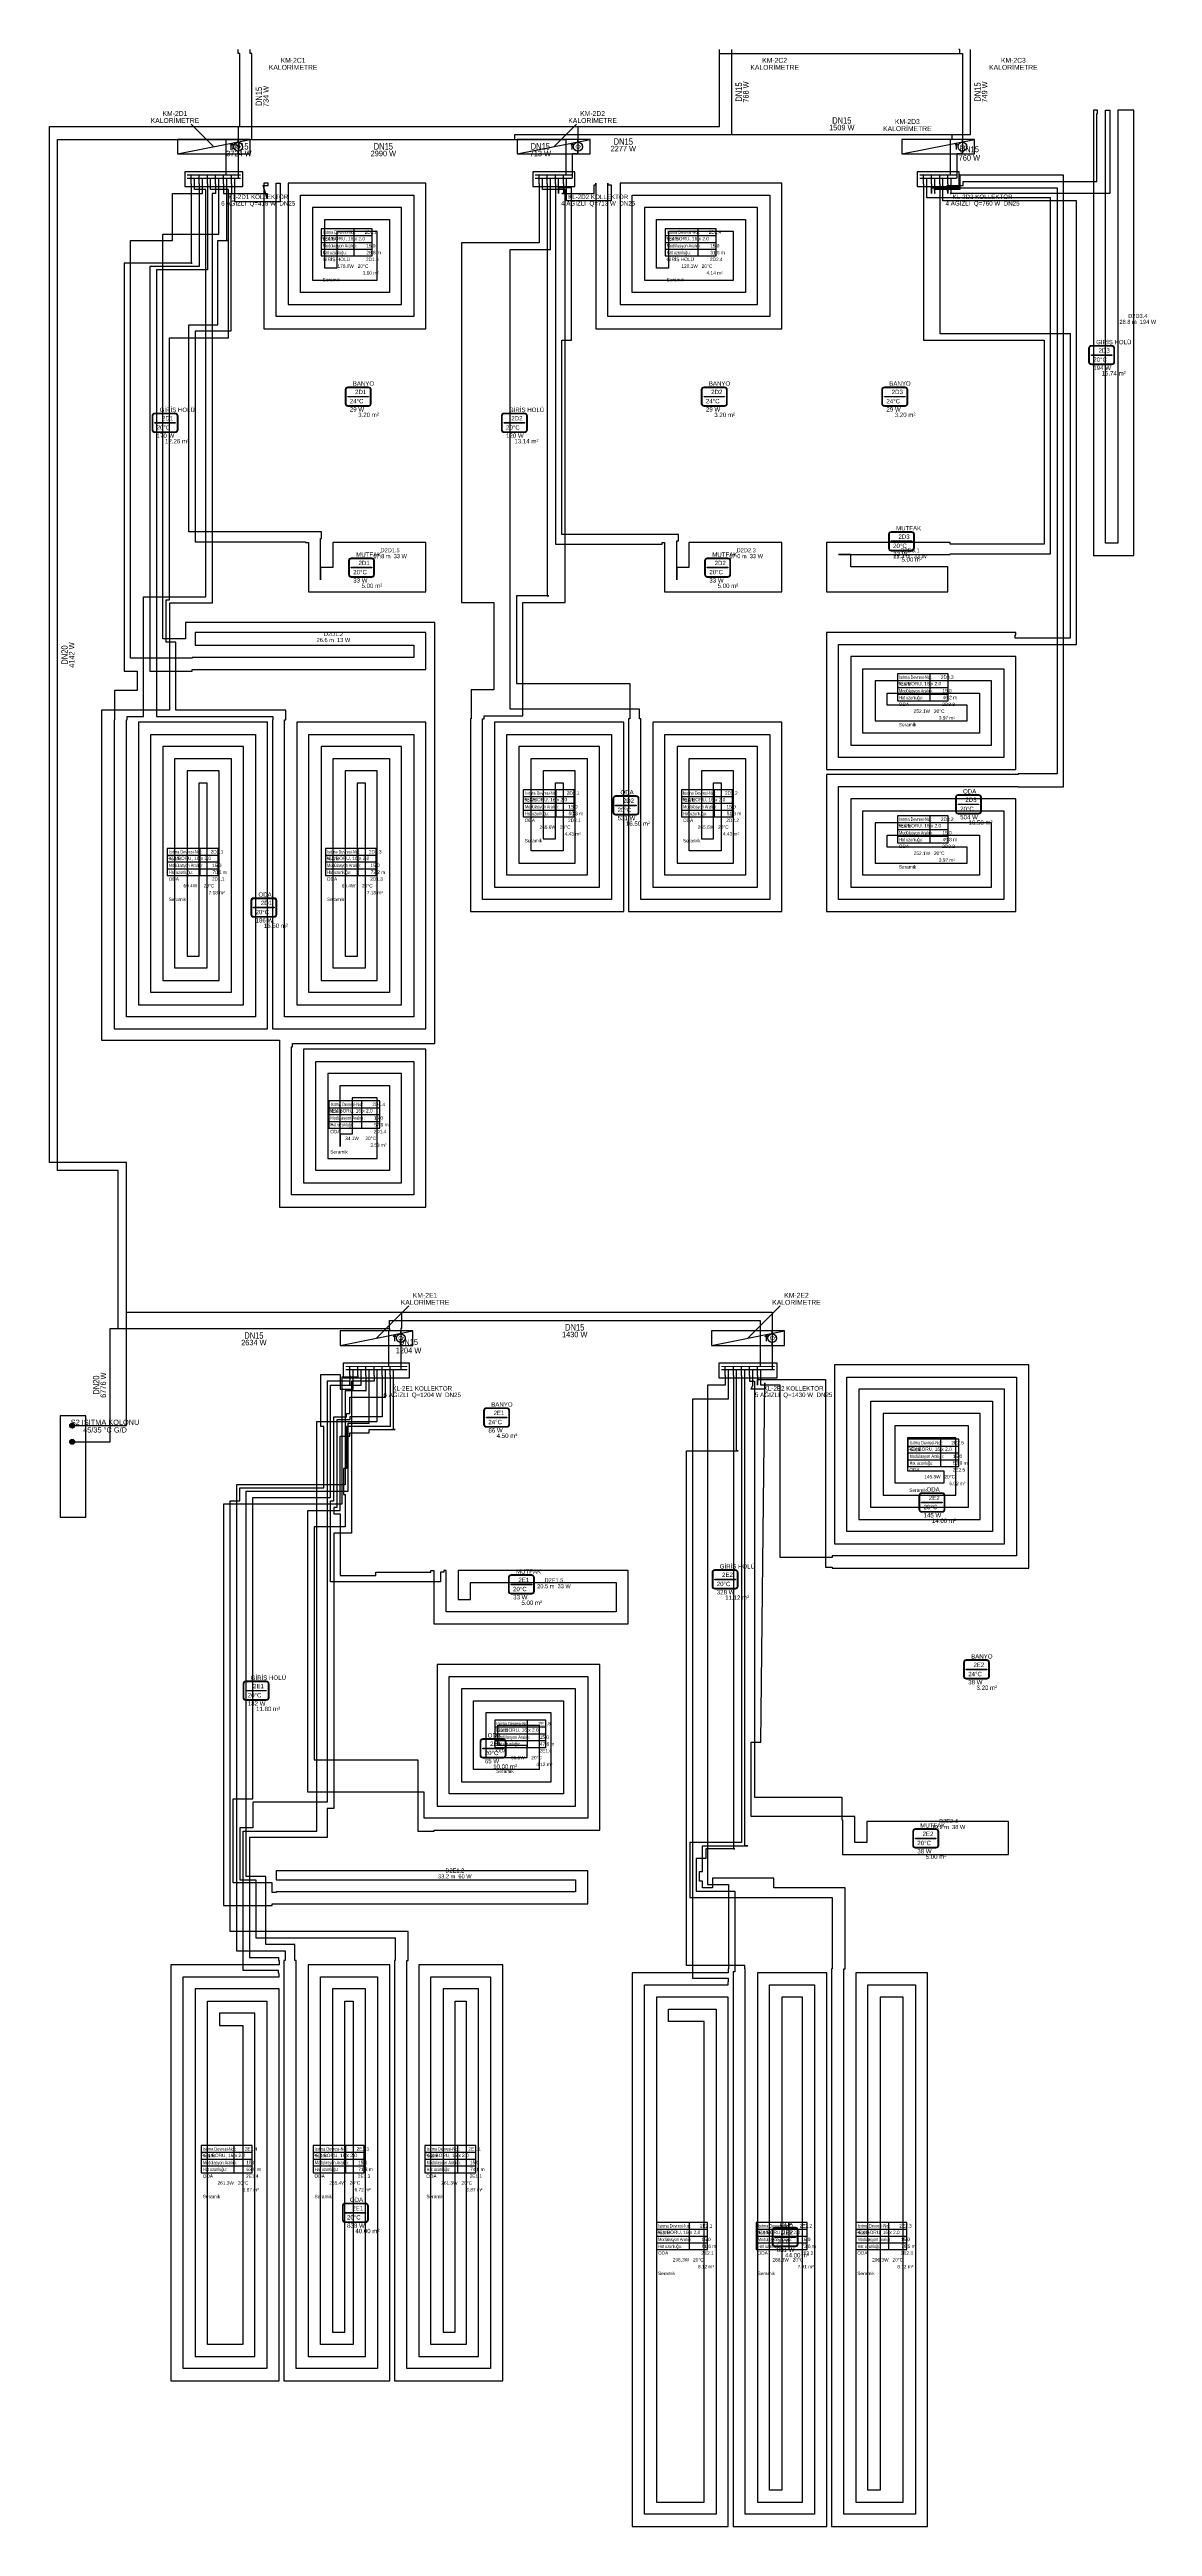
# Model space of a CAD drawing. Header units: centimetres. Extents: x 247996 to 314900, y -468471 to -440326.
# Drawn here: x 287401 to 288764, y -447160 to -444100 of the extents above; entities that cross this region are included whole.
import ezdxf
from ezdxf.enums import TextEntityAlignment as Align

# ---------------------------------------------------------------- set-up
doc = ezdxf.new("R2010")
doc.units = ezdxf.units.CM
doc.linetypes.add('ISITMA DONUS HATTI', pattern=[1.66, 1.57, -0.02, -0.07])
for name, color, linetype in [('SCOTT-MTY-ISIKAYBIMAHAL', 2, 'Continuous'), ('SCOTT-MTY-KALORIMETRE', 6, 'Continuous'), ('SCOTT-MTY-KOLLETÖR', 7, 'Continuous'), ('SCOTT-MTY-PEX-BORU', 1, 'Continuous'), ('SCOTT-MTY-RADYATÖR', 2, 'Continuous'), ('SCOTT-MTY-SAYAC', 3, 'Continuous'), ('SCOTT-MTY-TES-SAFT', 8, 'Continuous')]:
    doc.layers.add(name, color=color, linetype=linetype)
for name, color, linetype, lineweight in [('SCOTT-MTY-ISITMA-CAP', 41, 'Continuous', 30), ('SCOTT-MTY-ISITMA-DONUS-BORU', 30, 'ISITMA DONUS HATTI', 30), ('SCOTT-MTY-ISITMA-GIDIS-BORU', 10, 'Continuous', 30)]:
    doc.layers.add(name, color=color, linetype=linetype, lineweight=lineweight)
doc.styles.add('MTYCAPLT', font='arial.ttf')
doc.styles.add('ROTAS', font='arial.ttf')

# ---------------------------------------------------------------- blocks, each defined once
blk = doc.blocks.new('T-KOLON-T')
blk.add_hatch(color=7).paths.add_polyline_path([(3, 0), (2.8, 1.1), (2.1, 2.1), (1.1, 2.8), (0, 3), (-1.1, 2.8), (-2.1, 2.1), (-2.8, 1.1), (-3, 0), (-2.8, -1.1), (-2.1, -2.1), (-1.1, -2.8), (0, -3), (1.1, -2.8), (2.1, -2.1), (2.8, -1.1)])
blk.add_circle((0, 0), 3)
blk = doc.blocks.new('T-DOLAP')
blk.add_line((-45, -9), (45, 9))
blk.add_lwpolyline([(-45, -9), (45, -9), (45, 9), (-45, 9)], close=True)
blk = doc.blocks.new('T-KALORIMETRE')
for p, q in [((-10, 0), (-6, 0)), ((6, 0), (10, 0))]:
    blk.add_line(p, q)
blk.add_lwpolyline([(-4, 8), (4, 8), (2, 10), (4, 8), (2, 6)])
blk.add_circle((0, 0), 6)
at = {"style": 'ROTAS'}
blk.add_text('Q', height=6, dxfattribs=at).set_placement((0, 0), align=Align.MIDDLE_CENTER)
blk = doc.blocks.new('MTY-ETIKET')
at = {"layer": 'SCOTT-MTY-RADYATÖR'}
for p, q in [((2.69, 0), (2.69, 8)), ((-7, 6), (8, 6)), ((-7, 4), (8, 4)), ((-7, 2), (8, 2))]:
    blk.add_line(p, q, dxfattribs=at)
blk.add_lwpolyline([(8, 0), (8, 8), (-7, 8), (-7, 0)], close=True, dxfattribs=at)
at = {"layer": 'SCOTT-MTY-RADYATÖR', "style": 'MTYCAPLT', "width": 0.65}
for s, p in [('Isıtma Devresi-No.:', (-6.5, 7)), ('Kcal/h:', (-6.5, 5)), ('Modülasyon Aralığı:', (-6.5, 3)), ('Hat uzunluğu:', (-6.5, 1))]:
    blk.add_text(s, height=1, rotation=359.99998, dxfattribs=at).set_placement(p, align=Align.MIDDLE_LEFT)
for tag, p in [('NO1_001', (5.8, 6.5)), ('AR_001', (6.25, 2.5)), ('UZ_001', (6.31, 0.51))]:
    blk.add_attdef(tag, p, '', height=1, rotation=359.99998, dxfattribs=at)
at = {"layer": 'SCOTT-MTY-RADYATÖR', "color": 2, "style": 'MTYCAPLT', "width": 0.65}
for tag, p in [('BORU_001', (-7.07, 4.59)), ('YER_001', (2.9, 4.5))]:
    blk.add_attdef(tag, p, '', height=1, dxfattribs=at)
blk = doc.blocks.new('MTY-RADYATOR MAHAL')
at = {"layer": 'SCOTT-MTY-ISIKAYBIMAHAL', "color": 2}
for points in [[(-35.7, 18.4), (-35.7, -18.4, 0.414214), (-28.2, -25.9), (28.2, -25.9, 0.414214), (35.7, -18.4), (35.7, 18.4, 0.414214), (28.2, 25.9), (-28.2, 25.9, 0.414214)], [(-34.2, 18.4), (-34.2, -18.4, 0.414214), (-28.2, -24.4), (28.2, -24.4, 0.414214), (34.2, -18.4), (34.2, 18.4, 0.414214), (28.2, 24.4), (-28.2, 24.4, 0.414214)]]:
    blk.add_lwpolyline(points, format="xyb", close=True, dxfattribs=at)
at = {"layer": 'SCOTT-MTY-ISIKAYBIMAHAL', "color": 4}
for points in [[(-35.2, 18.4), (-35.2, -18.4, 0.414214), (-28.2, -25.4), (28.2, -25.4, 0.414214), (35.2, -18.4), (35.2, 18.4, 0.414214), (28.2, 25.4), (-28.2, 25.4, 0.414214)], [(-34.7, 18.4), (-34.7, -18.4, 0.414214), (-28.2, -24.9), (28.2, -24.9, 0.414214), (34.7, -18.4), (34.7, 18.4, 0.414214), (28.2, 24.9), (-28.2, 24.9, 0.414214)]]:
    blk.add_lwpolyline(points, format="xyb", close=True, dxfattribs=at)
at = {"layer": 'SCOTT-MTY-ISIKAYBIMAHAL', "color": 2}
blk.add_lwpolyline([(-28.2, 0.8), (28.2, 0.8), (28.2, -0.8), (-28.2, -0.8)], close=True, dxfattribs=at)
at = {"layer": 'SCOTT-MTY-ISIKAYBIMAHAL', "color": 1, "style": 'MTYCAPLT', "width": 0.65}
for tag, p in [('MAHAL_001', (-14.9, 29.8)), ('NO_001', (-8.3, 6.7))]:
    blk.add_attdef(tag, p, '', height=12, rotation=359.99998, dxfattribs=at)
at = {"layer": 'SCOTT-MTY-ISIKAYBIMAHAL', "color": 4, "style": 'MTYCAPLT', "width": 0.65}
for tag, p in [('DERECE_001', (-22.8, -18.5)), ('ISIKAYBI_001', (-22.7, -41.1))]:
    blk.add_attdef(tag, p, '', height=12, rotation=359.99998, dxfattribs=at)
blk.add_attdef('ALAN', text='', height=12, rotation=359.99998, dxfattribs=at).set_placement((0, -50), align=Align.MIDDLE_LEFT)

msp = doc.modelspace()

# ---------------------------------------------------------------- linework, layer by layer
at = {"layer": 'SCOTT-MTY-ISITMA-DONUS-BORU'}
for points in [[(287636, -444195), (287636, -444105), (287634, -444105), (287634, -444100)], [(288054, -444195), (288229, -444195), (288229, -444105)], [(288229, -444105), (288229, -444100)], [(288229, -444105), (288526, -444105)], [(288526, -444105), (288526, -444100), (288524, -444100)], [(288526, -444105), (288529, -444105), (288529, -444211)], [(287496, -445660), (287496, -445475), (287401, -445475), (287401, -444195), (287634, -444195)], [(287634, -444195), (287634, -444211)], [(287634, -444195), (287636, -444195)], [(287634, -444211), (287634, -444229)], [(287636, -444195), (288054, -444195)], [(288054, -444195), (288054, -444211)], [(288054, -444211), (288054, -444229)], [(288529, -444211), (288529, -444229)], [(287634, -444229), (287634, -444259)], [(288054, -444229), (288047, -444229), (288047, -444259)], [(288529, -444229), (288522, -444229), (288522, -444259)], [(287580, -444266), (287580, -444259)], [(287590, -444266), (287590, -444259)], [(287600, -444266), (287600, -444259)], [(287610, -444266), (287610, -444259)], [(287620, -444266), (287620, -444259)], [(287630, -444266), (287630, -444259)], [(288010, -444266), (288010, -444259)], [(288020, -444266), (288020, -444259)], [(288030, -444266), (288030, -444259)], [(288040, -444266), (288040, -444259)], [(288485, -444266), (288485, -444259)], [(288495, -444266), (288495, -444259)], [(288505, -444266), (288505, -444259)], [(288515, -444266), (288515, -444259)], [(287429, -445800), (287496, -445800), (287496, -445660)], [(287496, -445660), (287836, -445660)], [(287836, -445660), (287836, -445680), (287835, -445680), (287835, -445683)], [(287835, -445683), (287835, -445701)], [(287836, -445660), (288294, -445660), (288294, -445683)], [(288294, -445683), (288294, -445701)], [(287835, -445701), (287835, -445731)], [(288294, -445701), (288294, -445731)], [(287776, -445738), (287776, -445731)], [(287786, -445738), (287786, -445731)], [(287796, -445738), (287796, -445731)], [(287806, -445738), (287806, -445731)], [(287816, -445738), (287816, -445731)], [(287826, -445738), (287826, -445731)], [(288240, -445738), (288240, -445731)], [(288250, -445738), (288250, -445731)], [(288260, -445738), (288260, -445731)], [(288270, -445738), (288270, -445731)], [(288280, -445738), (288280, -445731)]]:
    msp.add_lwpolyline(points, dxfattribs=at)
at = {"layer": 'SCOTT-MTY-ISITMA-DONUS-BORU', "const_width": 1.6}
for points in [[(287571, -444259), (287637, -444259)], [(288001, -444259), (288047, -444259)], [(288476, -444259), (288522, -444259)], [(287767, -445731), (287843, -445731)], [(288231, -445731), (288297, -445731)]]:
    msp.add_lwpolyline(points, dxfattribs=at)
at = {"layer": 'SCOTT-MTY-ISITMA-GIDIS-BORU'}
for points in [[(287651, -444211), (287651, -444105), (287649, -444105), (287649, -444100)], [(288244, -444205), (288244, -444100)], [(288516, -444205), (288539, -444205), (288539, -444100)], [(287486, -445680), (287486, -445485), (287411, -445485), (287411, -444211), (287619, -444211)], [(287619, -444211), (287651, -444211)], [(287619, -444211), (287619, -444229)], [(287651, -444211), (287976, -444211)], [(287976, -444211), (287976, -444205), (288244, -444205)], [(287976, -444211), (288039, -444211)], [(288039, -444211), (288039, -444229)], [(288244, -444205), (288516, -444205)], [(288516, -444205), (288516, -444211), (288514, -444211)], [(288514, -444211), (288514, -444229)], [(287619, -444229), (287619, -444255)], [(288039, -444229), (288039, -444255)], [(288514, -444229), (288514, -444255)], [(287576, -444266), (287576, -444255)], [(287586, -444266), (287586, -444255)], [(287596, -444266), (287596, -444255)], [(287606, -444266), (287606, -444255)], [(287616, -444266), (287616, -444255)], [(287626, -444266), (287626, -444255)], [(288006, -444266), (288006, -444255)], [(288016, -444266), (288016, -444255)], [(288026, -444266), (288026, -444255)], [(288036, -444266), (288036, -444255)], [(288481, -444266), (288481, -444255)], [(288491, -444266), (288491, -444255)], [(288501, -444266), (288501, -444255)], [(288511, -444266), (288511, -444255)], [(287429, -445820), (287476, -445820), (287476, -445680), (287486, -445680)], [(287486, -445680), (287821, -445680)], [(287821, -445680), (287821, -445683), (287820, -445683)], [(287820, -445683), (287820, -445701)], [(287821, -445680), (287821, -445670), (288279, -445670), (288279, -445683)], [(288279, -445683), (288279, -445701)], [(287820, -445701), (287820, -445727)], [(288279, -445701), (288279, -445727)], [(287772, -445738), (287772, -445727)], [(287782, -445738), (287782, -445727)], [(287792, -445738), (287792, -445727)], [(287802, -445738), (287802, -445727)], [(287812, -445738), (287812, -445727)], [(287822, -445738), (287822, -445727)], [(288236, -445738), (288236, -445727)], [(288246, -445738), (288246, -445727)], [(288256, -445738), (288256, -445727)], [(288266, -445738), (288266, -445727)], [(288276, -445738), (288276, -445727)]]:
    msp.add_lwpolyline(points, dxfattribs=at)
at = {"layer": 'SCOTT-MTY-ISITMA-GIDIS-BORU', "const_width": 1.6}
for points in [[(287571, -444255), (287637, -444255)], [(288001, -444255), (288047, -444255)], [(288476, -444255), (288522, -444255)], [(287767, -445727), (287843, -445727)], [(288231, -445727), (288297, -445727)]]:
    msp.add_lwpolyline(points, dxfattribs=at)
at = {"layer": 'SCOTT-MTY-KALORIMETRE'}
for p, q in [((287604, -444220), (287576, -444192)), ((288024, -444220), (288052, -444192)), ((287805, -445692), (287845, -445652)), ((288264, -445692), (288304, -445652))]:
    msp.add_line(p, q, dxfattribs=at)
at = {"layer": 'SCOTT-MTY-KOLLETÖR'}
for points in [[(287568, -444269), (287640, -444269), (287640, -444251), (287568, -444251)], [(287998, -444269), (288050, -444269), (288050, -444251), (287998, -444251)], [(288473, -444269), (288525, -444269), (288525, -444251), (288473, -444251)], [(287764, -445741), (287846, -445741), (287846, -445723), (287764, -445723)], [(288228, -445741), (288300, -445741), (288300, -445723), (288228, -445723)]]:
    msp.add_lwpolyline(points, close=True, dxfattribs=at)
at = {"layer": 'SCOTT-MTY-PEX-BORU'}
for points in [[(288511, -444266), (288511, -444278), (288510, -444268), (288530, -444268), (288530, -444263), (288695, -444263), (288695, -444179), (288696, -444179), (288696, -444175), (288691, -444175), (288691, -444725), (288741, -444725), (288741, -444175), (288721, -444175), (288721, -444710), (288706, -444710), (288706, -444175), (288711, -444175), (288711, -444278), (288514, -444278), (288515, -444278), (288515, -444266)], [(287606, -444266), (287606, -444278), (287602.1, -444278), (287602.1, -444784), (287549.1, -444784), (287549.1, -444916), (287465.1, -444916), (287465.1, -445324), (287685.1, -445324), (287685.1, -445332), (287685, -445332), (287685, -445335), (287685, -445530), (287866, -445530), (287866, -445335), (287715, -445335), (287715, -445500), (287836, -445500), (287836, -445365), (287745, -445365), (287745, -445470), (287806, -445470), (287806, -445395), (287775, -445395), (287775, -445440), (287760, -445440), (287760, -445455), (287760, -445380), (287821, -445380), (287821, -445485), (287730, -445485), (287730, -445350), (287851, -445350), (287851, -445515), (287700, -445515), (287700, -445335), (287700, -445332), (287701.1, -445332), (287701.1, -445328), (287877.1, -445328), (287877.1, -444808), (287569.1, -444808), (287569.1, -444828), (287541.1, -444828), (287541.1, -444328), (287610, -444328), (287610, -444266)], [(287576, -444266), (287576, -444364), (287577.1, -444364), (287493.1, -444364), (287493.1, -444868), (287509.1, -444868), (287509.1, -444892), (287481.1, -444892), (287481.1, -444928), (287481, -444928), (287481, -444931), (287481, -445310), (287670.5, -445310), (287670.5, -444931), (287511, -444931), (287511, -445280), (287640.5, -445280), (287640.5, -444961), (287541, -444961), (287541, -445250), (287610.5, -445250), (287610.5, -444991), (287571, -444991), (287571, -445220), (287586, -445220), (287586, -445006), (287595.5, -445006), (287595.5, -445235), (287556, -445235), (287556, -444976), (287625.5, -444976), (287625.5, -445265), (287526, -445265), (287526, -444946), (287655.5, -444946), (287655.5, -445295), (287496, -445295), (287496, -444931), (287496, -444928), (287497.1, -444928), (287497.1, -444924), (287517.1, -444924), (287517.1, -444776), (287594.1, -444776), (287594.1, -444273), (287580, -444273), (287580, -444266)], [(287586, -444266), (287586, -444368), (287525.1, -444368), (287525.1, -444868), (287577.1, -444868), (287577.1, -444866), (287581, -444866), (287866, -444866), (287866, -444820), (287581, -444820), (287581, -444836), (287851, -444836), (287851, -444851), (287581, -444851), (287577.1, -444851), (287577.1, -444852), (287501.1, -444852), (287501.1, -444336), (287553.1, -444336), (287553.1, -444278), (287590, -444278), (287590, -444266)], [(287596, -444266), (287596, -444372), (287533.1, -444372), (287533.1, -444924), (287677.1, -444924), (287677.1, -444928), (287676.5, -444928), (287676.5, -444931), (287676.5, -445310), (287866, -445310), (287866, -444931), (287706.5, -444931), (287706.5, -445280), (287836, -445280), (287836, -444961), (287736.5, -444961), (287736.5, -445250), (287806, -445250), (287806, -444991), (287766.5, -444991), (287766.5, -445220), (287781.5, -445220), (287781.5, -445006), (287791, -445006), (287791, -445235), (287751.5, -445235), (287751.5, -444976), (287821, -444976), (287821, -445265), (287721.5, -445265), (287721.5, -444946), (287851, -444946), (287851, -445295), (287691.5, -445295), (287691.5, -444931), (287691.5, -444928), (287693.1, -444928), (287693.1, -444916), (287557.1, -444916), (287557.1, -444832), (287545.1, -444832), (287545.1, -444780), (287549.1, -444780), (287549.1, -444456), (287622.1, -444456), (287622.1, -444273), (287600, -444273), (287600, -444266)], [(287616, -444266), (287616, -444278), (287625.1, -444278), (287625.1, -444448), (287581.1, -444448), (287581.1, -444708), (287717.1, -444708), (287717.1, -444709), (287721, -444709), (287721, -444770), (287866, -444770), (287866, -444709), (287751, -444709), (287751, -444740), (287736, -444740), (287736, -444755), (287736, -444709), (287736, -444704), (287737.1, -444704), (287737.1, -444696), (287573.1, -444696), (287573.1, -444440), (287609.1, -444440), (287609.1, -444336), (287621.1, -444336), (287620, -444336), (287620, -444266)], [(287626, -444266), (287626, -444278), (287625.1, -444278), (287670.1, -444278), (287670.1, -444284), (287665.1, -444268), (287671, -444268), (287671, -444265), (287666, -444265), (287666, -444445), (287866, -444445), (287866, -444265), (287696, -444265), (287696, -444415), (287836, -444415), (287836, -444295), (287726, -444295), (287726, -444385), (287806, -444385), (287806, -444325), (287756, -444325), (287756, -444370), (287741, -444370), (287741, -444310), (287821, -444310), (287821, -444400), (287711, -444400), (287711, -444280), (287851, -444280), (287851, -444430), (287681, -444430), (287681, -444265), (287686, -444265), (287686, -444268), (287686.1, -444268), (287686.1, -444288), (287630, -444288), (287630, -444266)], [(288006, -444266), (288006, -444339), (287910, -444339), (287910, -444783), (287950, -444783), (287950, -444891), (287922, -444891), (287922, -444927), (287921, -444927), (287921, -444931), (287921, -445165), (288110.5, -445165), (288110.5, -444931), (287951, -444931), (287951, -445135), (288080.5, -445135), (288080.5, -444961), (287981, -444961), (287981, -445105), (288050.5, -445105), (288050.5, -444991), (288011, -444991), (288011, -445075), (288026, -445075), (288026, -445006), (288035.5, -445006), (288035.5, -445090), (287996, -445090), (287996, -444976), (288065.5, -444976), (288065.5, -445120), (287966, -445120), (287966, -444946), (288095.5, -444946), (288095.5, -445150), (287936, -445150), (287936, -444931), (287936, -444927), (287938, -444927), (287938, -444923), (287986, -444923), (287986, -444783), (288038, -444783), (288038, -444273), (288010, -444273), (288010, -444266)], [(288016, -444266), (288016, -444775), (288018, -444775), (287978, -444775), (287978, -444883), (288118, -444883), (288118, -444927), (288116.5, -444927), (288116.5, -444931), (288116.5, -445165), (288306, -445165), (288306, -444931), (288146.5, -444931), (288146.5, -445135), (288276, -445135), (288276, -444961), (288176.5, -444961), (288176.5, -445105), (288246, -445105), (288246, -444991), (288206.5, -444991), (288206.5, -445075), (288221.5, -445075), (288221.5, -445006), (288231, -445006), (288231, -445090), (288191.5, -445090), (288191.5, -444976), (288261, -444976), (288261, -445120), (288161.5, -445120), (288161.5, -444946), (288291, -444946), (288291, -445150), (288131.5, -445150), (288131.5, -444931), (288131.5, -444927), (288130, -444927), (288130, -444915), (287970, -444915), (287970, -444347), (288020, -444347), (288020, -444266)], [(288026, -444266), (288026, -444711), (288158, -444711), (288158, -444709), (288161, -444709), (288161, -444770), (288306, -444770), (288306, -444709), (288191, -444709), (288191, -444740), (288176, -444740), (288176, -444755), (288176, -444709), (288176, -444707), (288178, -444707), (288178, -444699), (288034, -444699), (288034, -444459), (288046, -444459), (288046, -444271), (288030, -444271), (288030, -444278), (288030, -444266)], [(288036, -444266), (288036, -444278), (288034, -444278), (288074, -444278), (288074, -444267), (288076, -444267), (288076, -444265), (288076, -444445), (288306, -444445), (288306, -444265), (288106, -444265), (288106, -444415), (288276, -444415), (288276, -444295), (288136, -444295), (288136, -444385), (288246, -444385), (288246, -444325), (288166, -444325), (288166, -444370), (288151, -444370), (288151, -444310), (288261, -444310), (288261, -444400), (288121, -444400), (288121, -444280), (288291, -444280), (288291, -444430), (288091, -444430), (288091, -444265), (288091, -444267), (288095, -444267), (288095, -444287), (288040, -444287), (288040, -444266)], [(288491, -444266), (288491, -444278), (288491, -444271), (288490, -444271), (288646, -444271), (288646, -444995), (288598, -444995), (288598, -444995.5), (288595, -444995.5), (288361, -444995.5), (288361, -445165), (288595, -445165), (288595, -445025.5), (288391, -445025.5), (288391, -445135), (288565, -445135), (288565, -445055.5), (288421, -445055.5), (288421, -445105), (288535, -445105), (288535, -445085.5), (288436, -445085.5), (288436, -445070.5), (288550, -445070.5), (288550, -445120), (288406, -445120), (288406, -445040.5), (288580, -445040.5), (288580, -445150), (288376, -445150), (288376, -445010.5), (288595, -445010.5), (288598, -445010.5), (288598, -445011), (288654, -445011), (288654, -444255), (288526, -444255), (288526, -444273), (288494, -444273), (288495, -444278), (288495, -444266)], [(288481, -444266), (288481, -444459), (288630, -444459), (288630, -444711), (288514, -444711), (288514, -444709), (288511, -444709), (288361, -444709), (288361, -444770), (288511, -444770), (288511, -444739), (288391, -444739), (288391, -444724), (288376, -444724), (288511, -444724), (288514, -444724), (288514, -444723), (288638, -444723), (288638, -444283), (288485, -444283), (288485, -444266)], [(288501, -444266), (288501, -444451), (288662, -444451), (288662, -444827), (288594, -444827), (288594, -444823), (288595, -444823), (288595, -444820), (288361, -444820), (288361, -444989.5), (288595, -444989.5), (288595, -444850), (288391, -444850), (288391, -444959.5), (288565, -444959.5), (288565, -444880), (288421, -444880), (288421, -444929.5), (288535, -444929.5), (288535, -444910), (288436, -444910), (288436, -444895), (288550, -444895), (288550, -444944.5), (288406, -444944.5), (288406, -444865), (288580, -444865), (288580, -444974.5), (288376, -444974.5), (288376, -444835), (288595, -444835), (288670, -444835), (288670, -444287), (288505, -444287), (288505, -444266)], [(287802, -445738), (287802, -445745), (287774.1, -445745), (287774.1, -445933), (287752.1, -445933), (287752.1, -446273), (287744.1, -446273), (287744.1, -446309), (287648.1, -446309), (287648.1, -446457), (287684.1, -446457), (287684.1, -446461), (287684.7, -446461), (287684.7, -446466), (287551, -446466), (287551, -446980), (287684.7, -446980), (287684.7, -446496), (287581, -446496), (287581, -446950), (287654.7, -446950), (287654.7, -446526), (287611, -446526), (287611, -446541), (287639.7, -446541), (287639.7, -446935), (287596, -446935), (287596, -446511), (287669.7, -446511), (287669.7, -446965), (287566, -446965), (287566, -446481), (287684.7, -446481), (287684.7, -446477), (287684.1, -446477), (287684.1, -446473), (287640.1, -446473), (287640.1, -446301), (287731.1, -446301), (287731.1, -445795), (287806, -445795), (287806, -445738)], [(287782, -445738), (287782, -445740), (287762.1, -445740), (287762.1, -445897), (287616.1, -445897), (287616.1, -446393), (287676.1, -446393), (287676.1, -446391), (287681, -446391), (288066, -446391), (288066, -446350), (287681, -446350), (287681, -446361), (288051, -446361), (288051, -446376), (287681, -446376), (287681, -446377), (287676.1, -446377), (287676.1, -446365), (287628.1, -446365), (287628.1, -446261), (287652.1, -446261), (287652.1, -445889), (287748.1, -445889), (287748.1, -445750), (287786, -445750), (287786, -445738)], [(287772, -445738), (287772, -445750), (287772.1, -445745), (287744.1, -445745), (287744.1, -446265), (287652.1, -446265), (287652.1, -446297), (287636.1, -446297), (287636.1, -446361), (287656.1, -446361), (287656.1, -446433), (287828.1, -446433), (287828.1, -446461), (287827.3, -446461), (287827.3, -446466), (287827.3, -446980), (287961, -446980), (287961, -446466), (287857.3, -446466), (287857.3, -446950), (287931, -446950), (287931, -446496), (287887.3, -446496), (287887.3, -446920), (287902.3, -446920), (287902.3, -446511), (287916, -446511), (287916, -446935), (287872.3, -446935), (287872.3, -446481), (287946, -446481), (287946, -446965), (287842.3, -446965), (287842.3, -446466), (287842.3, -446461), (287844.1, -446461), (287844.1, -446425), (287624.1, -446425), (287624.1, -445893), (287636.1, -445893), (287636.1, -445877), (287740.1, -445877), (287740.1, -445801), (287736.1, -445801), (287736.1, -445737), (287760.1, -445737), (287760.1, -445755), (287776.1, -445755), (287776, -445750), (287776, -445738)], [(287792, -445738), (287792, -445757), (287792.1, -445757), (287766.1, -445757), (287766.1, -445873), (287632.1, -445873), (287632.1, -446449), (287692.1, -446449), (287692.1, -446461), (287690.7, -446461), (287690.7, -446466), (287690.7, -446980), (287821.3, -446980), (287821.3, -446466), (287720.7, -446466), (287720.7, -446950), (287791.3, -446950), (287791.3, -446496), (287750.7, -446496), (287750.7, -446920), (287765.7, -446920), (287765.7, -446511), (287776.3, -446511), (287776.3, -446935), (287735.7, -446935), (287735.7, -446481), (287806.3, -446481), (287806.3, -446965), (287705.7, -446965), (287705.7, -446466), (287705.7, -446461), (287704.1, -446461), (287704.1, -446441), (287668.1, -446441), (287668.1, -446357), (287644.1, -446357), (287644.1, -445881), (287770.1, -445881), (287770.1, -445797), (287796.1, -445797), (287796, -445797), (287796, -445738)], [(287822, -445738), (287822, -445801), (287768.1, -445801), (287768.1, -445853), (287764.1, -445853), (287764.1, -445885), (287766.1, -445885), (287766.1, -445925), (287728.1, -445925), (287728.1, -446213), (287856.1, -446213), (287856.1, -446301), (287876.1, -446301), (287876.1, -446300), (287880, -446300), (288081, -446300), (288081, -446095), (287880, -446095), (287880, -446270), (288051, -446270), (288051, -446125), (287910, -446125), (287910, -446240), (288021, -446240), (288021, -446155), (287940, -446155), (287940, -446210), (287991, -446210), (287991, -446195), (287955, -446195), (287955, -446170), (288006, -446170), (288006, -446225), (287925, -446225), (287925, -446140), (288036, -446140), (288036, -446255), (287895, -446255), (287895, -446110), (288066, -446110), (288066, -446285), (287880, -446285), (287876.1, -446285), (287864.1, -446285), (287864.1, -446253), (287720.1, -446253), (287720.1, -445905), (287760.1, -445905), (287760.1, -445813), (287772.1, -445813), (287772.1, -445809), (287796.1, -445809), (287796.1, -445805), (287828.1, -445805), (287826, -445805), (287826, -445749), (287826, -445750), (287826, -445738)], [(287812, -445738), (287812, -445789), (287812.1, -445789), (287772.1, -445789), (287772.1, -445793), (287756.1, -445793), (287756.1, -445901), (287752.1, -445901), (287752.1, -445909), (287760.1, -445909), (287760.1, -445985), (287804.1, -445985), (287804.1, -445981), (287872.1, -445981), (287872.1, -445979), (287876, -445979), (287876, -446045), (288116, -446045), (288116, -445979), (287906, -445979), (287906, -446015), (287921, -446015), (287921, -445994), (288101, -445994), (288101, -446030), (287891, -446030), (287891, -445979), (287888.1, -445979), (287888.1, -445981), (287884.1, -445981), (287884.1, -445993), (287748.1, -445993), (287748.1, -445893), (287752.1, -445893), (287752.1, -445789), (287768.1, -445789), (287768.1, -445785), (287772.1, -445785), (287772.1, -445765), (287816.1, -445765), (287816, -445765), (287816, -445738)], [(288236, -445738), (288236, -445750), (288214, -445750), (288214, -446367), (288240, -446367), (288240, -446471), (288239.7, -446471), (288239.7, -446476), (288121, -446476), (288121, -447160), (288239.7, -447160), (288239.7, -446506), (288151, -446506), (288151, -447130), (288209.7, -447130), (288209.7, -446536), (288166, -446536), (288166, -446521), (288224.7, -446521), (288224.7, -447145), (288136, -447145), (288136, -446491), (288239.7, -446491), (288239.7, -446487), (288240, -446487), (288240, -446483), (288196, -446483), (288196, -445767), (288240, -445767), (288240, -445755), (288240, -445750), (288240, -445738)], [(288246, -445738), (288246, -446323), (288248, -446323), (288212, -446323), (288212, -446335), (288200, -446335), (288200, -446375), (288248, -446375), (288248, -446475), (288245.7, -446475), (288245.7, -446476), (288245.7, -447160), (288361.3, -447160), (288361.3, -446476), (288275.7, -446476), (288275.7, -447130), (288331.3, -447130), (288331.3, -446506), (288305.7, -446506), (288305.7, -447115), (288290.7, -447115), (288290.7, -446491), (288346.3, -446491), (288346.3, -447145), (288260.7, -447145), (288260.7, -446476), (288260.7, -446471), (288260, -446471), (288260, -446467), (288188, -446467), (288188, -445831), (288252, -445831), (288250, -445831), (288250, -445738)], [(288256, -445738), (288256, -445750), (288256, -445755), (288256, -446315), (288192, -446315), (288192, -446383), (288368, -446383), (288368, -446471), (288367.3, -446471), (288367.3, -446476), (288367.3, -447160), (288486, -447160), (288486, -446476), (288397.3, -446476), (288397.3, -447130), (288456, -447130), (288456, -446506), (288427.3, -446506), (288427.3, -447115), (288412.3, -447115), (288412.3, -446491), (288471, -446491), (288471, -447145), (288382.3, -447145), (288382.3, -446476), (288382.3, -446471), (288384, -446471), (288384, -446371), (288296, -446371), (288296, -446359), (288220, -446359), (288220, -446371), (288208, -446371), (288208, -446363), (288204, -446363), (288204, -446351), (288208, -446351), (288208, -446319), (288264, -446319), (288260, -446319), (288260, -445738)], [(288266, -445738), (288266, -445745), (288272, -445745), (288272, -446259), (288380, -446259), (288380, -446287), (288381, -446287), (288381, -446289), (288381, -446330), (288586, -446330), (288586, -446289), (288411, -446289), (288411, -446315), (288396, -446315), (288396, -446289), (288396, -446287), (288396, -446283), (288268, -446283), (288268, -446191), (288280, -446191), (288285, -445747), (288285, -445755), (288268, -445755), (288270, -445750), (288270, -445738)], [(288276, -445738), (288276, -445750), (288276, -445747), (288276, -445743), (288360, -445743), (288360, -445975), (288368, -445975), (288368, -445976), (288371, -445976), (288611, -445976), (288611, -445725), (288371, -445725), (288371, -445946), (288581, -445946), (288581, -445755), (288401, -445755), (288401, -445916), (288551, -445916), (288551, -445785), (288431, -445785), (288431, -445886), (288521, -445886), (288521, -445815), (288461, -445815), (288461, -445856), (288506, -445856), (288506, -445871), (288446, -445871), (288446, -445800), (288536, -445800), (288536, -445901), (288416, -445901), (288416, -445770), (288566, -445770), (288566, -445931), (288386, -445931), (288386, -445740), (288596, -445740), (288596, -445961), (288371, -445961), (288368, -445961), (288368, -445963), (288304, -445963), (288304, -445750), (288280, -445750), (288280, -445738)]]:
    msp.add_lwpolyline(points, dxfattribs=at)
at = {"layer": 'SCOTT-MTY-TES-SAFT'}
msp.add_lwpolyline([(287414, -445913), (287446, -445913), (287446, -445788), (287414, -445788)], close=True, dxfattribs=at)

# ---------------------------------------------------------------- block references
at = {"layer": 'SCOTT-MTY-ISIKAYBIMAHAL'}
ref = msp.add_blockref('MTY-RADYATOR MAHAL', (288701, -444477.5), dxfattribs=dict(at, xscale=0.45, yscale=0.45))
ref.add_attrib('DERECE_001', '20%%DC', (288690.7, -444485.8), dxfattribs={"height": 5.4, "rotation": 360, "style": 'MTYCAPLT'})
ref.add_attrib('MAHAL_001', 'GİRİŞ HOLÜ', (288694.3, -444464.1), dxfattribs={"height": 5.4, "rotation": 360, "style": 'MTYCAPLT'})
ref.add_attrib('ISIKAYBI_001', '194 W', (288690.8, -444496), dxfattribs={"height": 5.4, "rotation": 360, "style": 'MTYCAPLT'})
ref.add_attrib('NO_001', '2D3', (288697.2, -444474.5), dxfattribs={"height": 5.4, "rotation": 360, "style": 'MTYCAPLT'})
ref.add_attrib('ALAN', '16.74 m²', (288701, -444502.7), dxfattribs={"height": 5.4, "rotation": 360, "style": 'MTYCAPLT'})
ref = msp.add_blockref('MTY-RADYATOR MAHAL', (287782.4, -444528.8), dxfattribs=dict(at, xscale=0.45, yscale=0.45))
ref.add_attrib('DERECE_001', '24%%DC', (287772.1, -444537.1), dxfattribs={"height": 5.4, "rotation": 360, "style": 'MTYCAPLT'})
ref.add_attrib('MAHAL_001', 'BANYO', (287775.7, -444515.3), dxfattribs={"height": 5.4, "rotation": 360, "style": 'MTYCAPLT'})
ref.add_attrib('ISIKAYBI_001', '29 W', (287772.1, -444547.2), dxfattribs={"height": 5.4, "rotation": 360, "style": 'MTYCAPLT'})
ref.add_attrib('NO_001', '2D1', (287778.6, -444525.7), dxfattribs={"height": 5.4, "rotation": 360, "style": 'MTYCAPLT'})
ref.add_attrib('ALAN', '3.20 m²', (287782.4, -444554), dxfattribs={"height": 5.4, "rotation": 360, "style": 'MTYCAPLT'})
ref = msp.add_blockref('MTY-RADYATOR MAHAL', (288222.4, -444528.8), dxfattribs=dict(at, xscale=0.45, yscale=0.45))
ref.add_attrib('DERECE_001', '24%%DC', (288212.1, -444537.1), dxfattribs={"height": 5.4, "rotation": 360, "style": 'MTYCAPLT'})
ref.add_attrib('MAHAL_001', 'BANYO', (288215.7, -444515.3), dxfattribs={"height": 5.4, "rotation": 360, "style": 'MTYCAPLT'})
ref.add_attrib('ISIKAYBI_001', '29 W', (288212.1, -444547.2), dxfattribs={"height": 5.4, "rotation": 360, "style": 'MTYCAPLT'})
ref.add_attrib('NO_001', '2D2', (288218.6, -444525.7), dxfattribs={"height": 5.4, "rotation": 360, "style": 'MTYCAPLT'})
ref.add_attrib('ALAN', '3.20 m²', (288222.4, -444554), dxfattribs={"height": 5.4, "rotation": 360, "style": 'MTYCAPLT'})
ref = msp.add_blockref('MTY-RADYATOR MAHAL', (288445.4, -444528.8), dxfattribs=dict(at, xscale=0.45, yscale=0.45))
ref.add_attrib('DERECE_001', '24%%DC', (288435.1, -444537.1), dxfattribs={"height": 5.4, "rotation": 360, "style": 'MTYCAPLT'})
ref.add_attrib('MAHAL_001', 'BANYO', (288438.7, -444515.3), dxfattribs={"height": 5.4, "rotation": 360, "style": 'MTYCAPLT'})
ref.add_attrib('ISIKAYBI_001', '29 W', (288435.1, -444547.2), dxfattribs={"height": 5.4, "rotation": 360, "style": 'MTYCAPLT'})
ref.add_attrib('NO_001', '2D3', (288441.6, -444525.7), dxfattribs={"height": 5.4, "rotation": 360, "style": 'MTYCAPLT'})
ref.add_attrib('ALAN', '3.20 m²', (288445.4, -444554), dxfattribs={"height": 5.4, "rotation": 360, "style": 'MTYCAPLT'})
ref = msp.add_blockref('MTY-RADYATOR MAHAL', (287543.7, -444561.2), dxfattribs=dict(at, xscale=0.45, yscale=0.45))
ref.add_attrib('DERECE_001', '20%%DC', (287533.4, -444569.6), dxfattribs={"height": 5.4, "rotation": 360, "style": 'MTYCAPLT'})
ref.add_attrib('MAHAL_001', 'GİRİŞ HOLÜ', (287537, -444547.8), dxfattribs={"height": 5.4, "rotation": 360, "style": 'MTYCAPLT'})
ref.add_attrib('ISIKAYBI_001', '170 W', (287533.4, -444579.7), dxfattribs={"height": 5.4, "rotation": 360, "style": 'MTYCAPLT'})
ref.add_attrib('NO_001', '2D1', (287539.9, -444558.2), dxfattribs={"height": 5.4, "rotation": 360, "style": 'MTYCAPLT'})
ref.add_attrib('ALAN', '12.26 m²', (287543.7, -444586.5), dxfattribs={"height": 5.4, "rotation": 360, "style": 'MTYCAPLT'})
ref = msp.add_blockref('MTY-RADYATOR MAHAL', (287975.4, -444561.2), dxfattribs=dict(at, xscale=0.45, yscale=0.45))
ref.add_attrib('DERECE_001', '20%%DC', (287965.1, -444569.6), dxfattribs={"height": 5.4, "rotation": 360, "style": 'MTYCAPLT'})
ref.add_attrib('MAHAL_001', 'GİRİŞ HOLÜ', (287968.7, -444547.8), dxfattribs={"height": 5.4, "rotation": 360, "style": 'MTYCAPLT'})
ref.add_attrib('ISIKAYBI_001', '120 W', (287965.1, -444579.7), dxfattribs={"height": 5.4, "rotation": 360, "style": 'MTYCAPLT'})
ref.add_attrib('NO_001', '2D2', (287971.6, -444558.2), dxfattribs={"height": 5.4, "rotation": 360, "style": 'MTYCAPLT'})
ref.add_attrib('ALAN', '13.14 m²', (287975.4, -444586.5), dxfattribs={"height": 5.4, "rotation": 360, "style": 'MTYCAPLT'})
ref = msp.add_blockref('MTY-RADYATOR MAHAL', (288453.7, -444707.5), dxfattribs=dict(at, xscale=0.45, yscale=0.45))
ref.add_attrib('DERECE_001', '20%%DC', (288443.4, -444715.8), dxfattribs={"height": 5.4, "rotation": 360, "style": 'MTYCAPLT'})
ref.add_attrib('MAHAL_001', 'MUTFAK', (288447, -444694.1), dxfattribs={"height": 5.4, "rotation": 360, "style": 'MTYCAPLT'})
ref.add_attrib('ISIKAYBI_001', '33 W', (288443.5, -444726), dxfattribs={"height": 5.4, "rotation": 360, "style": 'MTYCAPLT'})
ref.add_attrib('NO_001', '2D3', (288450, -444704.5), dxfattribs={"height": 5.4, "rotation": 360, "style": 'MTYCAPLT'})
ref.add_attrib('ALAN', '5.00 m²', (288453.7, -444732.7), dxfattribs={"height": 5.4, "rotation": 360, "style": 'MTYCAPLT'})
ref = msp.add_blockref('MTY-RADYATOR MAHAL', (287786.5, -444740), dxfattribs=dict(at, xscale=0.45, yscale=0.45))
ref.add_attrib('DERECE_001', '20%%DC', (287776.3, -444748.3), dxfattribs={"height": 5.4, "rotation": 360, "style": 'MTYCAPLT'})
ref.add_attrib('MAHAL_001', 'MUTFAK', (287779.9, -444726.6), dxfattribs={"height": 5.4, "rotation": 360, "style": 'MTYCAPLT'})
ref.add_attrib('ISIKAYBI_001', '33 W', (287776.3, -444758.5), dxfattribs={"height": 5.4, "rotation": 360, "style": 'MTYCAPLT'})
ref.add_attrib('NO_001', '2D1', (287782.8, -444737), dxfattribs={"height": 5.4, "rotation": 360, "style": 'MTYCAPLT'})
ref.add_attrib('ALAN', '5.00 m²', (287786.5, -444765.2), dxfattribs={"height": 5.4, "rotation": 360, "style": 'MTYCAPLT'})
ref = msp.add_blockref('MTY-RADYATOR MAHAL', (288226.5, -444740), dxfattribs=dict(at, xscale=0.45, yscale=0.45))
ref.add_attrib('DERECE_001', '20%%DC', (288216.3, -444748.3), dxfattribs={"height": 5.4, "rotation": 360, "style": 'MTYCAPLT'})
ref.add_attrib('MAHAL_001', 'MUTFAK', (288219.9, -444726.6), dxfattribs={"height": 5.4, "rotation": 360, "style": 'MTYCAPLT'})
ref.add_attrib('ISIKAYBI_001', '33 W', (288216.3, -444758.5), dxfattribs={"height": 5.4, "rotation": 360, "style": 'MTYCAPLT'})
ref.add_attrib('NO_001', '2D2', (288222.8, -444737), dxfattribs={"height": 5.4, "rotation": 360, "style": 'MTYCAPLT'})
ref.add_attrib('ALAN', '5.00 m²', (288226.5, -444765.2), dxfattribs={"height": 5.4, "rotation": 360, "style": 'MTYCAPLT'})
ref = msp.add_blockref('MTY-RADYATOR MAHAL', (288113.2, -445033.8), dxfattribs=dict(at, xscale=0.45, yscale=0.45))
ref.add_attrib('DERECE_001', '20%%DC', (288102.9, -445042.1), dxfattribs={"height": 5.4, "rotation": 360, "style": 'MTYCAPLT'})
ref.add_attrib('MAHAL_001', 'ODA', (288106.5, -445020.3), dxfattribs={"height": 5.4, "rotation": 360, "style": 'MTYCAPLT'})
ref.add_attrib('ISIKAYBI_001', '531 W', (288103, -445052.2), dxfattribs={"height": 5.4, "rotation": 360, "style": 'MTYCAPLT'})
ref.add_attrib('NO_001', '2D2', (288109.5, -445030.7), dxfattribs={"height": 5.4, "rotation": 360, "style": 'MTYCAPLT'})
ref.add_attrib('ALAN', '16.50 m²', (288113.2, -445059), dxfattribs={"height": 5.4, "rotation": 360, "style": 'MTYCAPLT'})
ref = msp.add_blockref('MTY-RADYATOR MAHAL', (288536.5, -445032.5), dxfattribs=dict(at, xscale=0.45, yscale=0.45))
ref.add_attrib('DERECE_001', '20%%DC', (288526.2, -445040.8), dxfattribs={"height": 5.4, "rotation": 360, "style": 'MTYCAPLT'})
ref.add_attrib('MAHAL_001', 'ODA', (288529.8, -445019.1), dxfattribs={"height": 5.4, "rotation": 360, "style": 'MTYCAPLT'})
ref.add_attrib('ISIKAYBI_001', '504 W', (288526.3, -445051), dxfattribs={"height": 5.4, "rotation": 360, "style": 'MTYCAPLT'})
ref.add_attrib('NO_001', '2D3', (288532.7, -445029.5), dxfattribs={"height": 5.4, "rotation": 360, "style": 'MTYCAPLT'})
ref.add_attrib('ALAN', '16.50 m²', (288536.5, -445057.7), dxfattribs={"height": 5.4, "rotation": 360, "style": 'MTYCAPLT'})
ref = msp.add_blockref('MTY-RADYATOR MAHAL', (287665.8, -445160), dxfattribs=dict(at, xscale=0.45, yscale=0.45))
ref.add_attrib('DERECE_001', '20%%DC', (287655.5, -445168.3), dxfattribs={"height": 5.4, "rotation": 360, "style": 'MTYCAPLT'})
ref.add_attrib('MAHAL_001', 'ODA', (287659.1, -445146.6), dxfattribs={"height": 5.4, "rotation": 360, "style": 'MTYCAPLT'})
ref.add_attrib('ISIKAYBI_001', '186 W', (287655.6, -445178.5), dxfattribs={"height": 5.4, "rotation": 360, "style": 'MTYCAPLT'})
ref.add_attrib('NO_001', '2D1', (287662.1, -445157), dxfattribs={"height": 5.4, "rotation": 360, "style": 'MTYCAPLT'})
ref.add_attrib('ALAN', '16.50 m²', (287665.8, -445185.2), dxfattribs={"height": 5.4, "rotation": 360, "style": 'MTYCAPLT'})
ref = msp.add_blockref('MTY-RADYATOR MAHAL', (287953.5, -445790), dxfattribs=dict(at, xscale=0.45, yscale=0.45))
ref.add_attrib('DERECE_001', '24%%DC', (287943.2, -445798.3), dxfattribs={"height": 5.4, "rotation": 360, "style": 'MTYCAPLT'})
ref.add_attrib('MAHAL_001', 'BANYO', (287946.8, -445776.6), dxfattribs={"height": 5.4, "rotation": 360, "style": 'MTYCAPLT'})
ref.add_attrib('ISIKAYBI_001', '86 W', (287943.3, -445808.5), dxfattribs={"height": 5.4, "rotation": 360, "style": 'MTYCAPLT'})
ref.add_attrib('NO_001', '2E1', (287949.7, -445787), dxfattribs={"height": 5.4, "rotation": 360, "style": 'MTYCAPLT'})
ref.add_attrib('ALAN', '4.50 m²', (287953.5, -445815.2), dxfattribs={"height": 5.4, "rotation": 360, "style": 'MTYCAPLT'})
ref = msp.add_blockref('MTY-RADYATOR MAHAL', (288491.3, -445895), dxfattribs=dict(at, xscale=0.45, yscale=0.45))
ref.add_attrib('DERECE_001', '20%%DC', (288481, -445903.3), dxfattribs={"height": 5.4, "rotation": 360, "style": 'MTYCAPLT'})
ref.add_attrib('MAHAL_001', 'ODA', (288484.6, -445881.6), dxfattribs={"height": 5.4, "rotation": 360, "style": 'MTYCAPLT'})
ref.add_attrib('ISIKAYBI_001', '145 W', (288481, -445913.5), dxfattribs={"height": 5.4, "rotation": 360, "style": 'MTYCAPLT'})
ref.add_attrib('NO_001', '2E2', (288487.5, -445892), dxfattribs={"height": 5.4, "rotation": 360, "style": 'MTYCAPLT'})
ref.add_attrib('ALAN', '14.00 m²', (288491.3, -445920.2), dxfattribs={"height": 5.4, "rotation": 360, "style": 'MTYCAPLT'})
ref = msp.add_blockref('MTY-RADYATOR MAHAL', (287984.1, -445996.2), dxfattribs=dict(at, xscale=0.45, yscale=0.45))
ref.add_attrib('DERECE_001', '20%%DC', (287973.8, -446004.6), dxfattribs={"height": 5.4, "rotation": 360, "style": 'MTYCAPLT'})
ref.add_attrib('MAHAL_001', 'MUTFAK', (287977.4, -445982.8), dxfattribs={"height": 5.4, "rotation": 360, "style": 'MTYCAPLT'})
ref.add_attrib('ISIKAYBI_001', '33 W', (287973.9, -446014.7), dxfattribs={"height": 5.4, "rotation": 360, "style": 'MTYCAPLT'})
ref.add_attrib('NO_001', '2E1', (287980.4, -445993.2), dxfattribs={"height": 5.4, "rotation": 360, "style": 'MTYCAPLT'})
ref.add_attrib('ALAN', '5.00 m²', (287984.1, -446021.5), dxfattribs={"height": 5.4, "rotation": 360, "style": 'MTYCAPLT'})
ref = msp.add_blockref('MTY-RADYATOR MAHAL', (288235.8, -445990), dxfattribs=dict(at, xscale=0.45, yscale=0.45))
ref.add_attrib('DERECE_001', '20%%DC', (288225.5, -445998.3), dxfattribs={"height": 5.4, "rotation": 360, "style": 'MTYCAPLT'})
ref.add_attrib('MAHAL_001', 'GİRİŞ HOLÜ', (288229.1, -445976.6), dxfattribs={"height": 5.4, "rotation": 360, "style": 'MTYCAPLT'})
ref.add_attrib('ISIKAYBI_001', '328 W', (288225.5, -446008.5), dxfattribs={"height": 5.4, "rotation": 360, "style": 'MTYCAPLT'})
ref.add_attrib('NO_001', '2E2', (288232, -445987), dxfattribs={"height": 5.4, "rotation": 360, "style": 'MTYCAPLT'})
ref.add_attrib('ALAN', '11.12 m²', (288235.8, -446015.2), dxfattribs={"height": 5.4, "rotation": 360, "style": 'MTYCAPLT'})
ref = msp.add_blockref('MTY-RADYATOR MAHAL', (288546.4, -446101.2), dxfattribs=dict(at, xscale=0.45, yscale=0.45))
ref.add_attrib('DERECE_001', '24%%DC', (288536.2, -446109.6), dxfattribs={"height": 5.4, "rotation": 360, "style": 'MTYCAPLT'})
ref.add_attrib('MAHAL_001', 'BANYO', (288539.8, -446087.8), dxfattribs={"height": 5.4, "rotation": 360, "style": 'MTYCAPLT'})
ref.add_attrib('ISIKAYBI_001', '38 W', (288536.2, -446119.7), dxfattribs={"height": 5.4, "rotation": 360, "style": 'MTYCAPLT'})
ref.add_attrib('NO_001', '2E2', (288542.7, -446098.2), dxfattribs={"height": 5.4, "rotation": 360, "style": 'MTYCAPLT'})
ref.add_attrib('ALAN', '3.20 m²', (288546.4, -446126.5), dxfattribs={"height": 5.4, "rotation": 360, "style": 'MTYCAPLT'})
ref = msp.add_blockref('MTY-RADYATOR MAHAL', (287656.2, -446127.5), dxfattribs=dict(at, xscale=0.45, yscale=0.45))
ref.add_attrib('DERECE_001', '20%%DC', (287646, -446135.8), dxfattribs={"height": 5.4, "rotation": 360, "style": 'MTYCAPLT'})
ref.add_attrib('MAHAL_001', 'GİRİŞ HOLÜ', (287649.6, -446114.1), dxfattribs={"height": 5.4, "rotation": 360, "style": 'MTYCAPLT'})
ref.add_attrib('ISIKAYBI_001', '182 W', (287646, -446146), dxfattribs={"height": 5.4, "rotation": 360, "style": 'MTYCAPLT'})
ref.add_attrib('NO_001', '2E1', (287652.5, -446124.5), dxfattribs={"height": 5.4, "rotation": 360, "style": 'MTYCAPLT'})
ref.add_attrib('ALAN', '11.80 m²', (287656.2, -446152.7), dxfattribs={"height": 5.4, "rotation": 360, "style": 'MTYCAPLT'})
ref = msp.add_blockref('MTY-RADYATOR MAHAL', (287949.1, -446198.8), dxfattribs=dict(at, xscale=0.45, yscale=0.45))
ref.add_attrib('DERECE_001', '20%%DC', (287938.8, -446207.1), dxfattribs={"height": 5.4, "rotation": 360, "style": 'MTYCAPLT'})
ref.add_attrib('MAHAL_001', 'ODA', (287942.4, -446185.3), dxfattribs={"height": 5.4, "rotation": 360, "style": 'MTYCAPLT'})
ref.add_attrib('ISIKAYBI_001', '65 W', (287938.9, -446217.2), dxfattribs={"height": 5.4, "rotation": 360, "style": 'MTYCAPLT'})
ref.add_attrib('NO_001', '2E1', (287945.4, -446195.7), dxfattribs={"height": 5.4, "rotation": 360, "style": 'MTYCAPLT'})
ref.add_attrib('ALAN', '10.00 m²', (287949.1, -446224), dxfattribs={"height": 5.4, "rotation": 360, "style": 'MTYCAPLT'})
ref = msp.add_blockref('MTY-RADYATOR MAHAL', (288483.6, -446310), dxfattribs=dict(at, xscale=0.45, yscale=0.45))
ref.add_attrib('DERECE_001', '20%%DC', (288473.3, -446318.3), dxfattribs={"height": 5.4, "rotation": 360, "style": 'MTYCAPLT'})
ref.add_attrib('MAHAL_001', 'MUTFAK', (288476.9, -446296.6), dxfattribs={"height": 5.4, "rotation": 360, "style": 'MTYCAPLT'})
ref.add_attrib('ISIKAYBI_001', '38 W', (288473.3, -446328.5), dxfattribs={"height": 5.4, "rotation": 360, "style": 'MTYCAPLT'})
ref.add_attrib('NO_001', '2E2', (288479.8, -446307), dxfattribs={"height": 5.4, "rotation": 360, "style": 'MTYCAPLT'})
ref.add_attrib('ALAN', '5.00 m²', (288483.6, -446335.2), dxfattribs={"height": 5.4, "rotation": 360, "style": 'MTYCAPLT'})
ref = msp.add_blockref('MTY-RADYATOR MAHAL', (287778.9, -446772.5), dxfattribs=dict(at, xscale=0.45, yscale=0.45))
ref.add_attrib('DERECE_001', '20%%DC', (287768.6, -446780.8), dxfattribs={"height": 5.4, "rotation": 360, "style": 'MTYCAPLT'})
ref.add_attrib('MAHAL_001', 'ODA', (287772.2, -446759.1), dxfattribs={"height": 5.4, "rotation": 360, "style": 'MTYCAPLT'})
ref.add_attrib('ISIKAYBI_001', '838 W', (287768.7, -446791), dxfattribs={"height": 5.4, "rotation": 360, "style": 'MTYCAPLT'})
ref.add_attrib('NO_001', '2E1', (287775.1, -446769.5), dxfattribs={"height": 5.4, "rotation": 360, "style": 'MTYCAPLT'})
ref.add_attrib('ALAN', '40.00 m²', (287778.9, -446797.7), dxfattribs={"height": 5.4, "rotation": 360, "style": 'MTYCAPLT'})
ref = msp.add_blockref('MTY-RADYATOR MAHAL', (288310, -446802.5), dxfattribs=dict(at, xscale=0.45, yscale=0.45))
ref.add_attrib('DERECE_001', '20%%DC', (288299.7, -446810.8), dxfattribs={"height": 5.4, "rotation": 360, "style": 'MTYCAPLT'})
ref.add_attrib('MAHAL_001', 'ODA', (288303.3, -446789.1), dxfattribs={"height": 5.4, "rotation": 360, "style": 'MTYCAPLT'})
ref.add_attrib('ISIKAYBI_001', '881 W', (288299.7, -446821), dxfattribs={"height": 5.4, "rotation": 360, "style": 'MTYCAPLT'})
ref.add_attrib('NO_001', '2E2', (288306.2, -446799.5), dxfattribs={"height": 5.4, "rotation": 360, "style": 'MTYCAPLT'})
ref.add_attrib('ALAN', '44.00 m²', (288310, -446827.7), dxfattribs={"height": 5.4, "rotation": 360, "style": 'MTYCAPLT'})
at = {"layer": 'SCOTT-MTY-ISITMA-DONUS-BORU'}
msp.add_blockref('T-KOLON-T', (287429, -445800), dxfattribs=at)
at = {"layer": 'SCOTT-MTY-ISITMA-GIDIS-BORU'}
msp.add_blockref('T-KOLON-T', (287429, -445820), dxfattribs=at)
at = {"layer": 'SCOTT-MTY-KALORIMETRE', "xscale": 0.9, "yscale": 0.9, "rotation": 90}
for p in [(287634, -444220), (288054, -444220), (288529, -444220), (287835, -445692), (288294, -445692)]:
    msp.add_blockref('T-KALORIMETRE', p, dxfattribs=at)
at = {"layer": 'SCOTT-MTY-PEX-BORU'}
ref = msp.add_blockref('MTY-ETIKET', (287766, -444355), dxfattribs=dict(at, xscale=4.2, yscale=4.2))
ref.add_attrib('UZ_001', '28.8 m', (287792.5, -444352.9), dxfattribs={"height": 4.2, "rotation": 360, "style": 'MTYCAPLT'})
ref.add_attrib('AR_001', '15.0', (287792.3, -444344.5), dxfattribs={"height": 4.2, "rotation": 360, "style": 'MTYCAPLT'})
ref.add_attrib('NO1_001', '2D1.6', (287790.4, -444327.7), dxfattribs={"height": 4.2, "rotation": 360, "style": 'MTYCAPLT'})
ref.add_attrib('BORU_001', 'PEX BORU, 16 x 2.0', (287736.3, -444335.7), dxfattribs={"height": 4.2, "style": 'MTYCAPLT'})
ref.add_attrib('MAHAL_001', 'GİRİŞ HOLÜ', (287738.4, -444361.3), dxfattribs={"height": 4.2, "style": 'MTYCAPLT'})
ref.add_attrib('NO_001', '2D1.6', (287792, -444361.3), dxfattribs={"height": 4.2, "style": 'MTYCAPLT'})
ref.add_attrib('DERECE_001', '20°C', (287781.8, -444369.7), dxfattribs={"height": 4.2, "style": 'MTYCAPLT'})
ref.add_attrib('KCAL/H:_001', '170.0W', (287756.8, -444369.7), dxfattribs={"height": 4.2, "style": 'MTYCAPLT'})
ref.add_attrib('ALAN_001', '3.60 m²', (287787.9, -444378.1), dxfattribs={"height": 4.2, "style": 'MTYCAPLT'})
ref.add_attrib('MALZEMECINSI_001', 'Seramik', (287738.4, -444386.5), dxfattribs={"height": 4.2, "style": 'MTYCAPLT'})
ref = msp.add_blockref('MTY-ETIKET', (288191, -444355), dxfattribs=dict(at, xscale=4.2, yscale=4.2))
ref.add_attrib('UZ_001', '31.5 m', (288217.5, -444352.9), dxfattribs={"height": 4.2, "rotation": 360, "style": 'MTYCAPLT'})
ref.add_attrib('AR_001', '15.0', (288217.3, -444344.5), dxfattribs={"height": 4.2, "rotation": 360, "style": 'MTYCAPLT'})
ref.add_attrib('NO1_001', '2D2.4', (288215.4, -444327.7), dxfattribs={"height": 4.2, "rotation": 360, "style": 'MTYCAPLT'})
ref.add_attrib('BORU_001', 'PEX BORU, 16 x 2.0', (288161.3, -444335.7), dxfattribs={"height": 4.2, "style": 'MTYCAPLT'})
ref.add_attrib('MAHAL_001', 'GİRİŞ HOLÜ', (288163.4, -444361.3), dxfattribs={"height": 4.2, "style": 'MTYCAPLT'})
ref.add_attrib('NO_001', '2D2.4', (288217, -444361.3), dxfattribs={"height": 4.2, "style": 'MTYCAPLT'})
ref.add_attrib('DERECE_001', '20°C', (288206.8, -444369.7), dxfattribs={"height": 4.2, "style": 'MTYCAPLT'})
ref.add_attrib('KCAL/H:_001', '120.1W', (288181.8, -444369.7), dxfattribs={"height": 4.2, "style": 'MTYCAPLT'})
ref.add_attrib('ALAN_001', '4.14 m²', (288212.9, -444378.1), dxfattribs={"height": 4.2, "style": 'MTYCAPLT'})
ref.add_attrib('MALZEMECINSI_001', 'Seramik', (288163.4, -444386.5), dxfattribs={"height": 4.2, "style": 'MTYCAPLT'})
ref = msp.add_blockref('MTY-ETIKET', (288478, -444904.8), dxfattribs=dict(at, xscale=4.2, yscale=4.2))
ref.add_attrib('UZ_001', '46.2 m', (288504.5, -444902.6), dxfattribs={"height": 4.2, "rotation": 360, "style": 'MTYCAPLT'})
ref.add_attrib('AR_001', '15.0', (288504.3, -444894.2), dxfattribs={"height": 4.2, "rotation": 360, "style": 'MTYCAPLT'})
ref.add_attrib('NO1_001', '2D3.3', (288502.4, -444877.5), dxfattribs={"height": 4.2, "rotation": 360, "style": 'MTYCAPLT'})
ref.add_attrib('BORU_001', 'PEX BORU, 16 x 2.0', (288448.3, -444885.5), dxfattribs={"height": 4.2, "style": 'MTYCAPLT'})
ref.add_attrib('MAHAL_001', 'ODA', (288450.4, -444911), dxfattribs={"height": 4.2, "style": 'MTYCAPLT'})
ref.add_attrib('NO_001', '2D3.3', (288504, -444911.1), dxfattribs={"height": 4.2, "style": 'MTYCAPLT'})
ref.add_attrib('DERECE_001', '20°C', (288493.8, -444919.5), dxfattribs={"height": 4.2, "style": 'MTYCAPLT'})
ref.add_attrib('KCAL/H:_001', '252.1W', (288468.8, -444919.5), dxfattribs={"height": 4.2, "style": 'MTYCAPLT'})
ref.add_attrib('ALAN_001', '3.97 m²', (288499.9, -444927.8), dxfattribs={"height": 4.2, "style": 'MTYCAPLT'})
ref.add_attrib('MALZEMECINSI_001', 'Seramik', (288450.4, -444936.2), dxfattribs={"height": 4.2, "style": 'MTYCAPLT'})
ref = msp.add_blockref('MTY-ETIKET', (288015.8, -445048), dxfattribs=dict(at, xscale=4.2, yscale=4.2))
ref.add_attrib('UZ_001', '50.3 m', (288042.3, -445045.9), dxfattribs={"height": 4.2, "rotation": 360, "style": 'MTYCAPLT'})
ref.add_attrib('AR_001', '15.0', (288042, -445037.5), dxfattribs={"height": 4.2, "rotation": 360, "style": 'MTYCAPLT'})
ref.add_attrib('NO1_001', '2D2.1', (288040.1, -445020.7), dxfattribs={"height": 4.2, "rotation": 360, "style": 'MTYCAPLT'})
ref.add_attrib('BORU_001', 'PEX BORU, 16 x 2.0', (287986.1, -445028.7), dxfattribs={"height": 4.2, "style": 'MTYCAPLT'})
ref.add_attrib('MAHAL_001', 'ODA', (287988.2, -445054.3), dxfattribs={"height": 4.2, "style": 'MTYCAPLT'})
ref.add_attrib('NO_001', '2D2.1', (288041.7, -445054.3), dxfattribs={"height": 4.2, "style": 'MTYCAPLT'})
ref.add_attrib('DERECE_001', '20°C', (288031.6, -445062.7), dxfattribs={"height": 4.2, "style": 'MTYCAPLT'})
ref.add_attrib('KCAL/H:_001', '265.6W', (288006.5, -445062.7), dxfattribs={"height": 4.2, "style": 'MTYCAPLT'})
ref.add_attrib('ALAN_001', '4.43 m²', (288037.6, -445071.1), dxfattribs={"height": 4.2, "style": 'MTYCAPLT'})
ref.add_attrib('MALZEMECINSI_001', 'Seramik', (287988.2, -445079.5), dxfattribs={"height": 4.2, "style": 'MTYCAPLT'})
ref = msp.add_blockref('MTY-ETIKET', (288211.2, -445048), dxfattribs=dict(at, xscale=4.2, yscale=4.2))
ref.add_attrib('UZ_001', '51.3 m', (288237.8, -445045.9), dxfattribs={"height": 4.2, "rotation": 360, "style": 'MTYCAPLT'})
ref.add_attrib('AR_001', '15.0', (288237.5, -445037.5), dxfattribs={"height": 4.2, "rotation": 360, "style": 'MTYCAPLT'})
ref.add_attrib('NO1_001', '2D2.2', (288235.6, -445020.7), dxfattribs={"height": 4.2, "rotation": 360, "style": 'MTYCAPLT'})
ref.add_attrib('BORU_001', 'PEX BORU, 16 x 2.0', (288181.6, -445028.7), dxfattribs={"height": 4.2, "style": 'MTYCAPLT'})
ref.add_attrib('MAHAL_001', 'ODA', (288183.7, -445054.3), dxfattribs={"height": 4.2, "style": 'MTYCAPLT'})
ref.add_attrib('NO_001', '2D2.2', (288237.2, -445054.3), dxfattribs={"height": 4.2, "style": 'MTYCAPLT'})
ref.add_attrib('DERECE_001', '20°C', (288227.1, -445062.7), dxfattribs={"height": 4.2, "style": 'MTYCAPLT'})
ref.add_attrib('KCAL/H:_001', '265.6W', (288202, -445062.7), dxfattribs={"height": 4.2, "style": 'MTYCAPLT'})
ref.add_attrib('ALAN_001', '4.43 m²', (288233.1, -445071.1), dxfattribs={"height": 4.2, "style": 'MTYCAPLT'})
ref.add_attrib('MALZEMECINSI_001', 'Seramik', (288183.7, -445079.5), dxfattribs={"height": 4.2, "style": 'MTYCAPLT'})
ref = msp.add_blockref('MTY-ETIKET', (288478, -445080.2), dxfattribs=dict(at, xscale=4.2, yscale=4.2))
ref.add_attrib('UZ_001', '49.8 m', (288504.5, -445078.1), dxfattribs={"height": 4.2, "rotation": 360, "style": 'MTYCAPLT'})
ref.add_attrib('AR_001', '15.0', (288504.3, -445069.7), dxfattribs={"height": 4.2, "rotation": 360, "style": 'MTYCAPLT'})
ref.add_attrib('NO1_001', '2D3.2', (288502.4, -445053), dxfattribs={"height": 4.2, "rotation": 360, "style": 'MTYCAPLT'})
ref.add_attrib('BORU_001', 'PEX BORU, 16 x 2.0', (288448.3, -445061), dxfattribs={"height": 4.2, "style": 'MTYCAPLT'})
ref.add_attrib('MAHAL_001', 'ODA', (288450.4, -445086.5), dxfattribs={"height": 4.2, "style": 'MTYCAPLT'})
ref.add_attrib('NO_001', '2D3.2', (288504, -445086.6), dxfattribs={"height": 4.2, "style": 'MTYCAPLT'})
ref.add_attrib('DERECE_001', '20°C', (288493.8, -445095), dxfattribs={"height": 4.2, "style": 'MTYCAPLT'})
ref.add_attrib('KCAL/H:_001', '252.1W', (288468.8, -445095), dxfattribs={"height": 4.2, "style": 'MTYCAPLT'})
ref.add_attrib('ALAN_001', '3.97 m²', (288499.9, -445103.3), dxfattribs={"height": 4.2, "style": 'MTYCAPLT'})
ref.add_attrib('MALZEMECINSI_001', 'Seramik', (288450.4, -445111.8), dxfattribs={"height": 4.2, "style": 'MTYCAPLT'})
ref = msp.add_blockref('MTY-ETIKET', (287575.8, -445120.5), dxfattribs=dict(at, xscale=4.2, yscale=4.2))
ref.add_attrib('UZ_001', '70.1 m', (287602.3, -445118.4), dxfattribs={"height": 4.2, "rotation": 360, "style": 'MTYCAPLT'})
ref.add_attrib('AR_001', '15.0', (287602, -445110), dxfattribs={"height": 4.2, "rotation": 360, "style": 'MTYCAPLT'})
ref.add_attrib('NO1_001', '2D1.1', (287600.1, -445093.2), dxfattribs={"height": 4.2, "rotation": 360, "style": 'MTYCAPLT'})
ref.add_attrib('BORU_001', 'PEX BORU, 16 x 2.0', (287546.1, -445101.2), dxfattribs={"height": 4.2, "style": 'MTYCAPLT'})
ref.add_attrib('MAHAL_001', 'ODA', (287548.2, -445126.8), dxfattribs={"height": 4.2, "style": 'MTYCAPLT'})
ref.add_attrib('NO_001', '2D1.1', (287601.7, -445126.8), dxfattribs={"height": 4.2, "style": 'MTYCAPLT'})
ref.add_attrib('DERECE_001', '20°C', (287591.6, -445135.2), dxfattribs={"height": 4.2, "style": 'MTYCAPLT'})
ref.add_attrib('KCAL/H:_001', '69.4W', (287566.5, -445135.2), dxfattribs={"height": 4.2, "style": 'MTYCAPLT'})
ref.add_attrib('ALAN_001', '7.18 m²', (287597.6, -445143.6), dxfattribs={"height": 4.2, "style": 'MTYCAPLT'})
ref.add_attrib('MALZEMECINSI_001', 'Seramik', (287548.2, -445152), dxfattribs={"height": 4.2, "style": 'MTYCAPLT'})
ref = msp.add_blockref('MTY-ETIKET', (287771.2, -445120.5), dxfattribs=dict(at, xscale=4.2, yscale=4.2))
ref.add_attrib('UZ_001', '72.2 m', (287797.8, -445118.4), dxfattribs={"height": 4.2, "rotation": 360, "style": 'MTYCAPLT'})
ref.add_attrib('AR_001', '15.0', (287797.5, -445110), dxfattribs={"height": 4.2, "rotation": 360, "style": 'MTYCAPLT'})
ref.add_attrib('NO1_001', '2D1.3', (287795.6, -445093.2), dxfattribs={"height": 4.2, "rotation": 360, "style": 'MTYCAPLT'})
ref.add_attrib('BORU_001', 'PEX BORU, 16 x 2.0', (287741.6, -445101.2), dxfattribs={"height": 4.2, "style": 'MTYCAPLT'})
ref.add_attrib('MAHAL_001', 'ODA', (287743.7, -445126.8), dxfattribs={"height": 4.2, "style": 'MTYCAPLT'})
ref.add_attrib('NO_001', '2D1.3', (287797.2, -445126.8), dxfattribs={"height": 4.2, "style": 'MTYCAPLT'})
ref.add_attrib('DERECE_001', '20°C', (287787.1, -445135.2), dxfattribs={"height": 4.2, "style": 'MTYCAPLT'})
ref.add_attrib('KCAL/H:_001', '69.4W', (287762, -445135.2), dxfattribs={"height": 4.2, "style": 'MTYCAPLT'})
ref.add_attrib('ALAN_001', '7.18 m²', (287793.1, -445143.6), dxfattribs={"height": 4.2, "style": 'MTYCAPLT'})
ref.add_attrib('MALZEMECINSI_001', 'Seramik', (287743.7, -445152), dxfattribs={"height": 4.2, "style": 'MTYCAPLT'})
ref = msp.add_blockref('MTY-ETIKET', (287775.5, -445432.5), dxfattribs=dict(at, xscale=4.2, yscale=4.2))
ref.add_attrib('UZ_001', '57.9 m', (287802, -445430.4), dxfattribs={"height": 4.2, "rotation": 360, "style": 'MTYCAPLT'})
ref.add_attrib('AR_001', '15.0', (287801.8, -445422), dxfattribs={"height": 4.2, "rotation": 360, "style": 'MTYCAPLT'})
ref.add_attrib('NO1_001', '2D1.4', (287799.9, -445405.2), dxfattribs={"height": 4.2, "rotation": 360, "style": 'MTYCAPLT'})
ref.add_attrib('BORU_001', 'PEX BORU, 16 x 2.0', (287745.8, -445413.2), dxfattribs={"height": 4.2, "style": 'MTYCAPLT'})
ref.add_attrib('MAHAL_001', 'ODA', (287747.9, -445438.8), dxfattribs={"height": 4.2, "style": 'MTYCAPLT'})
ref.add_attrib('NO_001', '2D1.4', (287801.5, -445438.8), dxfattribs={"height": 4.2, "style": 'MTYCAPLT'})
ref.add_attrib('DERECE_001', '20°C', (287791.3, -445447.2), dxfattribs={"height": 4.2, "style": 'MTYCAPLT'})
ref.add_attrib('KCAL/H:_001', '34.1W', (287766.3, -445447.2), dxfattribs={"height": 4.2, "style": 'MTYCAPLT'})
ref.add_attrib('ALAN_001', '3.53 m²', (287797.4, -445455.6), dxfattribs={"height": 4.2, "style": 'MTYCAPLT'})
ref.add_attrib('MALZEMECINSI_001', 'Seramik', (287747.9, -445464), dxfattribs={"height": 4.2, "style": 'MTYCAPLT'})
ref = msp.add_blockref('MTY-ETIKET', (288491, -445850.5), dxfattribs=dict(at, xscale=4.2, yscale=4.2))
ref.add_attrib('UZ_001', '50.9 m', (288517.5, -445848.4), dxfattribs={"height": 4.2, "rotation": 360, "style": 'MTYCAPLT'})
ref.add_attrib('AR_001', '15.0', (288517.3, -445840), dxfattribs={"height": 4.2, "rotation": 360, "style": 'MTYCAPLT'})
ref.add_attrib('NO1_001', '2E2.5', (288515.4, -445823.2), dxfattribs={"height": 4.2, "rotation": 360, "style": 'MTYCAPLT'})
ref.add_attrib('BORU_001', 'PEX BORU, 16 x 2.0', (288461.3, -445831.2), dxfattribs={"height": 4.2, "style": 'MTYCAPLT'})
ref.add_attrib('MAHAL_001', 'ODA', (288463.4, -445856.8), dxfattribs={"height": 4.2, "style": 'MTYCAPLT'})
ref.add_attrib('NO_001', '2E2.5', (288517, -445856.8), dxfattribs={"height": 4.2, "style": 'MTYCAPLT'})
ref.add_attrib('DERECE_001', '20°C', (288506.8, -445865.2), dxfattribs={"height": 4.2, "style": 'MTYCAPLT'})
ref.add_attrib('KCAL/H:_001', '145.3W', (288481.8, -445865.2), dxfattribs={"height": 4.2, "style": 'MTYCAPLT'})
ref.add_attrib('ALAN_001', '6.02 m²', (288512.9, -445873.6), dxfattribs={"height": 4.2, "style": 'MTYCAPLT'})
ref.add_attrib('MALZEMECINSI_001', 'Seramik', (288463.4, -445882), dxfattribs={"height": 4.2, "style": 'MTYCAPLT'})
ref = msp.add_blockref('MTY-ETIKET', (287980.5, -446197.5), dxfattribs=dict(at, xscale=4.2, yscale=4.2))
ref.add_attrib('UZ_001', '47.6 m', (288007, -446195.4), dxfattribs={"height": 4.2, "rotation": 360, "style": 'MTYCAPLT'})
ref.add_attrib('AR_001', '15.0', (288006.8, -446187), dxfattribs={"height": 4.2, "rotation": 360, "style": 'MTYCAPLT'})
ref.add_attrib('NO1_001', '2E1.6', (288004.9, -446170.2), dxfattribs={"height": 4.2, "rotation": 360, "style": 'MTYCAPLT'})
ref.add_attrib('BORU_001', 'PEX BORU, 16 x 2.0', (287950.8, -446178.2), dxfattribs={"height": 4.2, "style": 'MTYCAPLT'})
ref.add_attrib('MAHAL_001', 'ODA', (287952.9, -446203.8), dxfattribs={"height": 4.2, "style": 'MTYCAPLT'})
ref.add_attrib('NO_001', '2E1.6', (288006.5, -446203.8), dxfattribs={"height": 4.2, "style": 'MTYCAPLT'})
ref.add_attrib('DERECE_001', '20°C', (287996.3, -446212.2), dxfattribs={"height": 4.2, "style": 'MTYCAPLT'})
ref.add_attrib('KCAL/H:_001', '65.5W', (287971.3, -446212.2), dxfattribs={"height": 4.2, "style": 'MTYCAPLT'})
ref.add_attrib('ALAN_001', '4.12 m²', (288002.4, -446220.6), dxfattribs={"height": 4.2, "style": 'MTYCAPLT'})
ref.add_attrib('MALZEMECINSI_001', 'Seramik', (287952.9, -446229), dxfattribs={"height": 4.2, "style": 'MTYCAPLT'})
ref = msp.add_blockref('MTY-ETIKET', (287617.8, -446723), dxfattribs=dict(at, xscale=4.2, yscale=4.2))
ref.add_attrib('UZ_001', '63.8 m', (287644.3, -446720.9), dxfattribs={"height": 4.2, "rotation": 360, "style": 'MTYCAPLT'})
ref.add_attrib('AR_001', '15.0', (287644.1, -446712.5), dxfattribs={"height": 4.2, "rotation": 360, "style": 'MTYCAPLT'})
ref.add_attrib('NO1_001', '2E1.4', (287642.2, -446695.7), dxfattribs={"height": 4.2, "rotation": 360, "style": 'MTYCAPLT'})
ref.add_attrib('BORU_001', 'PEX BORU, 16 x 2.0', (287588.1, -446703.7), dxfattribs={"height": 4.2, "style": 'MTYCAPLT'})
ref.add_attrib('MAHAL_001', 'ODA', (287590.3, -446729.3), dxfattribs={"height": 4.2, "style": 'MTYCAPLT'})
ref.add_attrib('NO_001', '2E1.4', (287643.8, -446729.3), dxfattribs={"height": 4.2, "style": 'MTYCAPLT'})
ref.add_attrib('DERECE_001', '20°C', (287633.6, -446737.7), dxfattribs={"height": 4.2, "style": 'MTYCAPLT'})
ref.add_attrib('KCAL/H:_001', '261.3W', (287608.6, -446737.7), dxfattribs={"height": 4.2, "style": 'MTYCAPLT'})
ref.add_attrib('ALAN_001', '6.87 m²', (287639.7, -446746.1), dxfattribs={"height": 4.2, "style": 'MTYCAPLT'})
ref.add_attrib('MALZEMECINSI_001', 'Seramik', (287590.3, -446754.5), dxfattribs={"height": 4.2, "style": 'MTYCAPLT'})
ref = msp.add_blockref('MTY-ETIKET', (287756, -446723), dxfattribs=dict(at, xscale=4.2, yscale=4.2))
ref.add_attrib('UZ_001', '71.3 m', (287782.5, -446720.9), dxfattribs={"height": 4.2, "rotation": 360, "style": 'MTYCAPLT'})
ref.add_attrib('AR_001', '15.0', (287782.3, -446712.5), dxfattribs={"height": 4.2, "rotation": 360, "style": 'MTYCAPLT'})
ref.add_attrib('NO1_001', '2E1.3', (287780.4, -446695.7), dxfattribs={"height": 4.2, "rotation": 360, "style": 'MTYCAPLT'})
ref.add_attrib('BORU_001', 'PEX BORU, 16 x 2.0', (287726.3, -446703.7), dxfattribs={"height": 4.2, "style": 'MTYCAPLT'})
ref.add_attrib('MAHAL_001', 'ODA', (287728.4, -446729.3), dxfattribs={"height": 4.2, "style": 'MTYCAPLT'})
ref.add_attrib('NO_001', '2E1.3', (287782, -446729.3), dxfattribs={"height": 4.2, "style": 'MTYCAPLT'})
ref.add_attrib('DERECE_001', '20°C', (287771.8, -446737.7), dxfattribs={"height": 4.2, "style": 'MTYCAPLT'})
ref.add_attrib('KCAL/H:_001', '255.4W', (287746.8, -446737.7), dxfattribs={"height": 4.2, "style": 'MTYCAPLT'})
ref.add_attrib('ALAN_001', '6.72 m²', (287777.9, -446746.1), dxfattribs={"height": 4.2, "style": 'MTYCAPLT'})
ref.add_attrib('MALZEMECINSI_001', 'Seramik', (287728.4, -446754.5), dxfattribs={"height": 4.2, "style": 'MTYCAPLT'})
ref = msp.add_blockref('MTY-ETIKET', (287894.2, -446723), dxfattribs=dict(at, xscale=4.2, yscale=4.2))
ref.add_attrib('UZ_001', '74.8 m', (287920.7, -446720.9), dxfattribs={"height": 4.2, "rotation": 360, "style": 'MTYCAPLT'})
ref.add_attrib('AR_001', '15.0', (287920.4, -446712.5), dxfattribs={"height": 4.2, "rotation": 360, "style": 'MTYCAPLT'})
ref.add_attrib('NO1_001', '2E1.1', (287918.5, -446695.7), dxfattribs={"height": 4.2, "rotation": 360, "style": 'MTYCAPLT'})
ref.add_attrib('BORU_001', 'PEX BORU, 16 x 2.0', (287864.5, -446703.7), dxfattribs={"height": 4.2, "style": 'MTYCAPLT'})
ref.add_attrib('MAHAL_001', 'ODA', (287866.6, -446729.3), dxfattribs={"height": 4.2, "style": 'MTYCAPLT'})
ref.add_attrib('NO_001', '2E1.1', (287920.1, -446729.3), dxfattribs={"height": 4.2, "style": 'MTYCAPLT'})
ref.add_attrib('DERECE_001', '20°C', (287910, -446737.7), dxfattribs={"height": 4.2, "style": 'MTYCAPLT'})
ref.add_attrib('KCAL/H:_001', '261.3W', (287885, -446737.7), dxfattribs={"height": 4.2, "style": 'MTYCAPLT'})
ref.add_attrib('ALAN_001', '6.87 m²', (287916, -446746.1), dxfattribs={"height": 4.2, "style": 'MTYCAPLT'})
ref.add_attrib('MALZEMECINSI_001', 'Seramik', (287866.6, -446754.5), dxfattribs={"height": 4.2, "style": 'MTYCAPLT'})
ref = msp.add_blockref('MTY-ETIKET', (288180.3, -446818), dxfattribs=dict(at, xscale=4.2, yscale=4.2))
ref.add_attrib('UZ_001', '61.6 m', (288206.8, -446815.9), dxfattribs={"height": 4.2, "rotation": 360, "style": 'MTYCAPLT'})
ref.add_attrib('AR_001', '15.0', (288206.6, -446807.5), dxfattribs={"height": 4.2, "rotation": 360, "style": 'MTYCAPLT'})
ref.add_attrib('NO1_001', '2E2.1', (288204.7, -446790.7), dxfattribs={"height": 4.2, "rotation": 360, "style": 'MTYCAPLT'})
ref.add_attrib('BORU_001', 'PEX BORU, 16 x 2.0', (288150.6, -446798.7), dxfattribs={"height": 4.2, "style": 'MTYCAPLT'})
ref.add_attrib('MAHAL_001', 'ODA', (288152.8, -446824.3), dxfattribs={"height": 4.2, "style": 'MTYCAPLT'})
ref.add_attrib('NO_001', '2E2.1', (288206.3, -446824.3), dxfattribs={"height": 4.2, "style": 'MTYCAPLT'})
ref.add_attrib('DERECE_001', '20°C', (288196.1, -446832.7), dxfattribs={"height": 4.2, "style": 'MTYCAPLT'})
ref.add_attrib('KCAL/H:_001', '296.3W', (288171.1, -446832.7), dxfattribs={"height": 4.2, "style": 'MTYCAPLT'})
ref.add_attrib('ALAN_001', '8.12 m²', (288202.2, -446841.1), dxfattribs={"height": 4.2, "style": 'MTYCAPLT'})
ref.add_attrib('MALZEMECINSI_001', 'Seramik', (288152.8, -446849.5), dxfattribs={"height": 4.2, "style": 'MTYCAPLT'})
ref = msp.add_blockref('MTY-ETIKET', (288303.5, -446818), dxfattribs=dict(at, xscale=4.2, yscale=4.2))
ref.add_attrib('UZ_001', '73.6 m', (288330, -446815.9), dxfattribs={"height": 4.2, "rotation": 360, "style": 'MTYCAPLT'})
ref.add_attrib('AR_001', '15.0', (288329.8, -446807.5), dxfattribs={"height": 4.2, "rotation": 360, "style": 'MTYCAPLT'})
ref.add_attrib('NO1_001', '2E2.2', (288327.9, -446790.7), dxfattribs={"height": 4.2, "rotation": 360, "style": 'MTYCAPLT'})
ref.add_attrib('BORU_001', 'PEX BORU, 16 x 2.0', (288273.8, -446798.7), dxfattribs={"height": 4.2, "style": 'MTYCAPLT'})
ref.add_attrib('MAHAL_001', 'ODA', (288275.9, -446824.3), dxfattribs={"height": 4.2, "style": 'MTYCAPLT'})
ref.add_attrib('NO_001', '2E2.2', (288329.5, -446824.3), dxfattribs={"height": 4.2, "style": 'MTYCAPLT'})
ref.add_attrib('DERECE_001', '20°C', (288319.3, -446832.7), dxfattribs={"height": 4.2, "style": 'MTYCAPLT'})
ref.add_attrib('KCAL/H:_001', '288.8W', (288294.3, -446832.7), dxfattribs={"height": 4.2, "style": 'MTYCAPLT'})
ref.add_attrib('ALAN_001', '7.91 m²', (288325.4, -446841.1), dxfattribs={"height": 4.2, "style": 'MTYCAPLT'})
ref.add_attrib('MALZEMECINSI_001', 'Seramik', (288275.9, -446849.5), dxfattribs={"height": 4.2, "style": 'MTYCAPLT'})
ref = msp.add_blockref('MTY-ETIKET', (288426.7, -446818), dxfattribs=dict(at, xscale=4.2, yscale=4.2))
ref.add_attrib('UZ_001', '76.5 m', (288453.2, -446815.9), dxfattribs={"height": 4.2, "rotation": 360, "style": 'MTYCAPLT'})
ref.add_attrib('AR_001', '15.0', (288452.9, -446807.5), dxfattribs={"height": 4.2, "rotation": 360, "style": 'MTYCAPLT'})
ref.add_attrib('NO1_001', '2E2.3', (288451, -446790.7), dxfattribs={"height": 4.2, "rotation": 360, "style": 'MTYCAPLT'})
ref.add_attrib('BORU_001', 'PEX BORU, 16 x 2.0', (288397, -446798.7), dxfattribs={"height": 4.2, "style": 'MTYCAPLT'})
ref.add_attrib('MAHAL_001', 'ODA', (288399.1, -446824.3), dxfattribs={"height": 4.2, "style": 'MTYCAPLT'})
ref.add_attrib('NO_001', '2E2.3', (288452.6, -446824.3), dxfattribs={"height": 4.2, "style": 'MTYCAPLT'})
ref.add_attrib('DERECE_001', '20°C', (288442.5, -446832.7), dxfattribs={"height": 4.2, "style": 'MTYCAPLT'})
ref.add_attrib('KCAL/H:_001', '296.3W', (288417.5, -446832.7), dxfattribs={"height": 4.2, "style": 'MTYCAPLT'})
ref.add_attrib('ALAN_001', '8.12 m²', (288448.5, -446841.1), dxfattribs={"height": 4.2, "style": 'MTYCAPLT'})
ref.add_attrib('MALZEMECINSI_001', 'Seramik', (288399.1, -446849.5), dxfattribs={"height": 4.2, "style": 'MTYCAPLT'})
at = {"layer": 'SCOTT-MTY-SAYAC'}
for p in [(287604, -444220), (288024, -444220), (288499, -444220), (287805, -445692), (288264, -445692)]:
    msp.add_blockref('T-DOLAP', p, dxfattribs=at)

# ---------------------------------------------------------------- texts
at = {"layer": 'SCOTT-MTY-ISITMA-CAP', "style": 'ROTAS', "width": 0.8}
for s, height, p in [('DN15', 8, (287659.6, -444158)), ('734 W', 6.8, (287668.4, -444158)), ('DN15', 8, (288252.6, -444152.5)), ('768 W', 6.8, (288261.4, -444152.5)), ('DN15', 8, (288547.6, -444152.5)), ('749 W', 6.8, (288556.4, -444152.5)), ('DN20', 8, (287419.6, -444848)), ('4142 W', 6.8, (287428.4, -444848)), ('DN20', 8, (287458.6, -445750)), ('6776 W', 6.8, (287467.4, -445750))]:
    msp.add_text(s, height=height, rotation=90, dxfattribs=at).set_placement(p, align=Align.MIDDLE_CENTER)
for s, height, p in [('DN15', 8, (288380, -444187.6)), ('DN15', 8, (287635, -444219.6)), ('DN15', 8, (287813.5, -444219.6)), ('DN15', 8, (288007.5, -444219.6)), ('2277 W', 6.8, (288110, -444222.4)), ('DN15', 8, (288110, -444213.6)), ('1509 W', 6.8, (288380, -444196.4)), ('DN15', 7.2, (288537.6, -444223.2)), ('3724 W', 6.8, (287635, -444228.4)), ('2990 W', 6.8, (287813.5, -444228.4)), ('713 W', 6.8, (288007.5, -444228.4)), ('760 W', 7.2, (288537.6, -444233.7)), ('DN15', 8, (287653.5, -445688.6)), ('1430 W', 6.8, (288050, -445687.4)), ('DN15', 8, (288050, -445678.6)), ('2634 W', 6.8, (287653.5, -445697.4)), ('1204 W', 7.2, (287844.6, -445707.2)), ('DN15', 7.2, (287844.6, -445696.7))]:
    msp.add_text(s, height=height, dxfattribs=at).set_placement(p, align=Align.MIDDLE_CENTER)
at = {"layer": 'SCOTT-MTY-KALORIMETRE', "style": 'ROTAS', "width": 0.8}
for s, p in [('KALORİMETRE', (287702, -444122)), ('KM-2C1', (287702, -444113.3)), ('KALORİMETRE', (288297, -444122)), ('KM-2C2', (288297, -444113.3)), ('KALORİMETRE', (288592, -444122)), ('KM-2C3', (288592, -444113.3)), ('KALORİMETRE', (287556, -444187.7)), ('KM-2D1', (287556, -444179)), ('KALORİMETRE', (288072, -444187.7)), ('KM-2D2', (288072, -444179)), ('KM-2D3', (288461, -444189)), ('KALORİMETRE', (288461, -444197.7)), ('KALORİMETRE', (287865, -445647.7)), ('KM-2E1', (287865, -445639)), ('KALORİMETRE', (288324, -445647.7)), ('KM-2E2', (288324, -445639))]:
    msp.add_text(s, height=6, dxfattribs=at).set_placement(p, align=Align.MIDDLE_CENTER)
at = {"layer": 'SCOTT-MTY-KOLLETÖR', "style": 'ROTAS', "width": 0.8}
for s, p in [('KL-2D1 KOLLEKTÖR', (287658.9, -444282)), ('KL-2D2 KOLLEKTÖR', (288078.9, -444282)), ('KL-2D3 KOLLEKTÖR', (288553.9, -444282)), ('6 AĞIZLI  Q=418 W  DN25', (287658.9, -444290)), ('4 AĞIZLI  Q=713 W  DN25', (288078.9, -444290)), ('4 AĞIZLI  Q=760 W  DN25', (288553.9, -444290)), ('KL-2E1 KOLLEKTÖR', (287861.5, -445754)), ('KL-2E2 KOLLEKTÖR', (288320.5, -445754)), ('6 AĞIZLI  Q=1204 W  DN25', (287861.5, -445762)), ('5 AĞIZLI  Q=1430 W  DN25', (288320.5, -445762))]:
    msp.add_text(s, height=5.5, dxfattribs=at).set_placement(p, align=Align.MIDDLE_CENTER)
at = {"layer": 'SCOTT-MTY-PEX-BORU', "style": 'ROTAS', "width": 0.8}
for s, p in [('28.8 m  194 W', (288745.7, -444436.4)), ('D2D3.4', (288745.7, -444429.1)), ('17.8 m  33 W', (287821.8, -444725.9)), ('D2D1.5', (287821.8, -444718.6)), ('17.0 m  33 W', (288261.8, -444725.9)), ('D2D2.3', (288261.8, -444718.6)), ('21.3 m  33 W', (288464.3, -444725.9)), ('D2D3.1', (288464.3, -444718.6)), ('26.6 m  13 W', (287751.8, -444829.4)), ('D2D1.2', (287751.8, -444822.1)), ('D2E1.5', (288024.3, -445991.1)), ('20.5 m  33 W', (288024.3, -445998.4)), ('19.2 m  38 W', (288511.8, -446295.9)), ('D2E2.4', (288511.8, -446288.6)), ('33.2 m  60 W', (287901.8, -446356.9)), ('D2E1.2', (287901.8, -446349.6))]:
    msp.add_text(s, height=5, dxfattribs=at).set_placement(p, align=Align.MIDDLE_CENTER)
at = {"layer": 'SCOTT-MTY-TES-SAFT', "style": 'ROTAS', "width": 0.8}
for s, p in [('Ş2 ISITMA KOLONU', (287469.6, -445795.9)), ('45/35 °C G/D', (287469.6, -445805.3))]:
    msp.add_text(s, height=6.5, dxfattribs=at).set_placement(p, align=Align.MIDDLE_CENTER)

doc.saveas('drawing.dxf')
